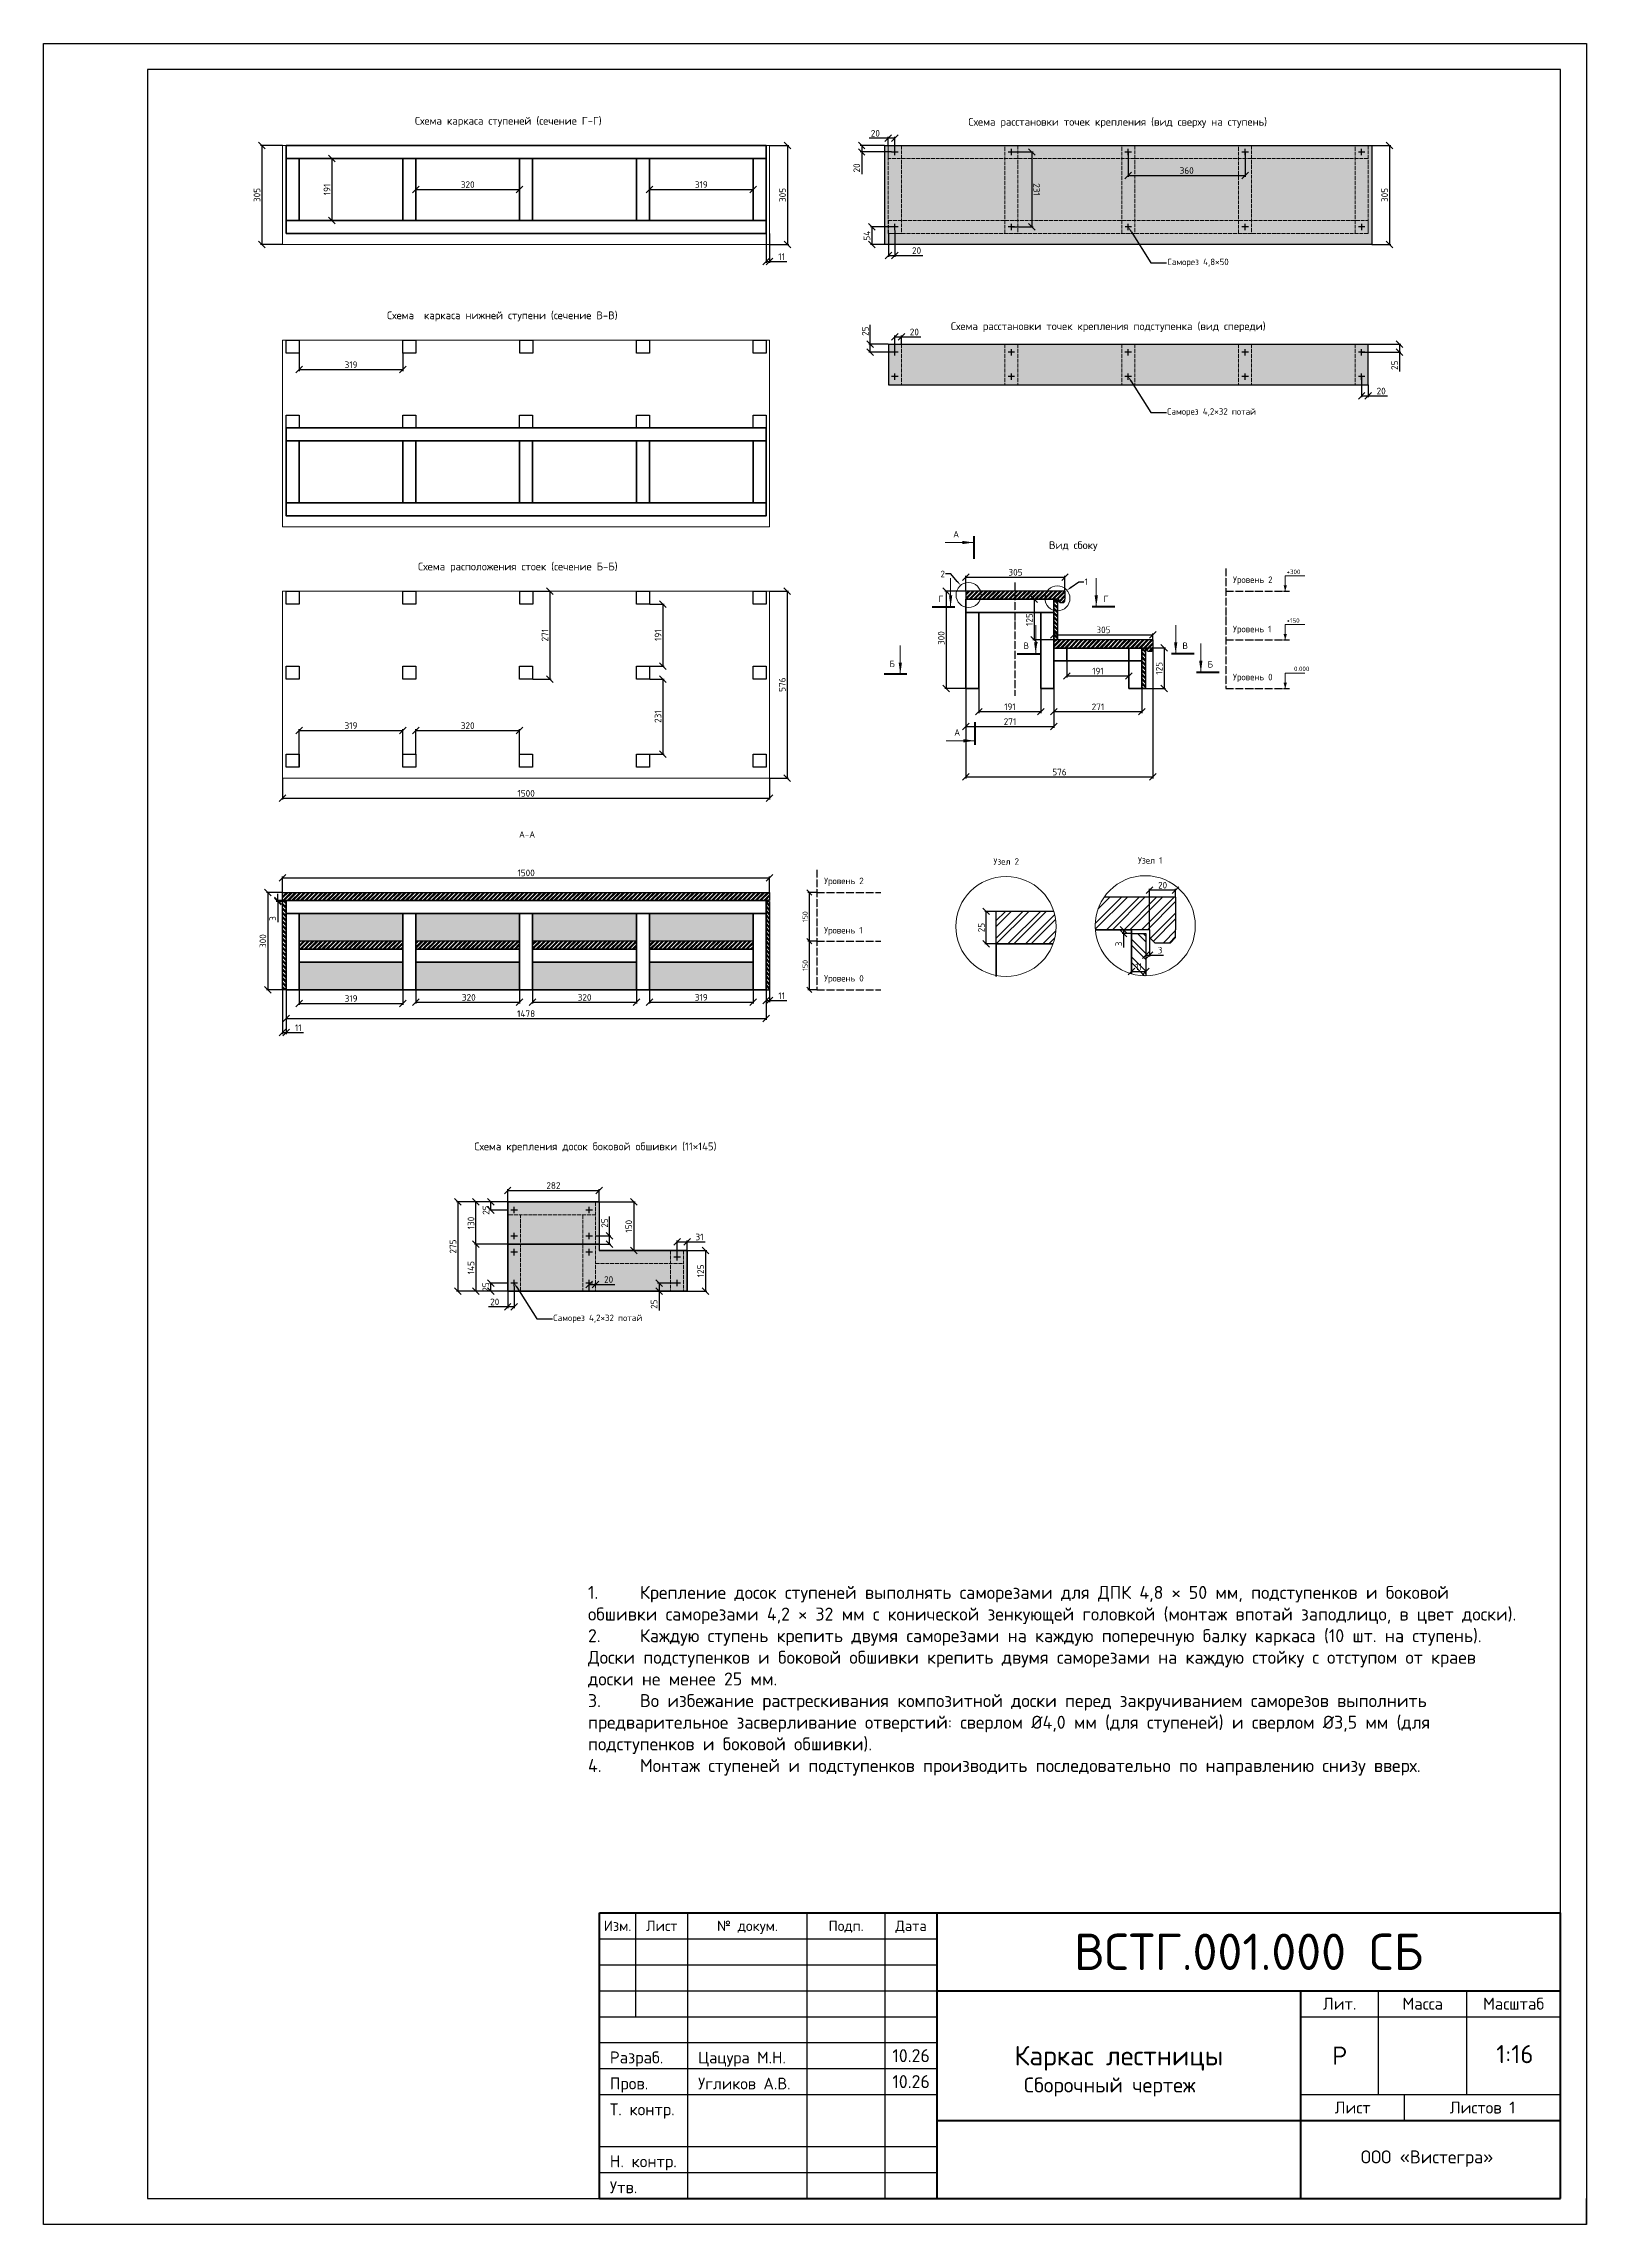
# Model space of a CAD drawing. Header units: millimetres. Extents: x 63961 to 279437, y 165795 to 374915.
# Drawn here: x 104018 to 108770, y 169168 to 175888 of the extents above; entities that cross this region are included whole.
import ezdxf
from ezdxf import colors
from ezdxf.entities.mleader import LeaderData, LeaderLine
from ezdxf.enums import TextEntityAlignment as Align
from ezdxf.math import Vec2, Vec3

# ---------------------------------------------------------------- set-up
doc = ezdxf.new("R2010")
doc.units = ezdxf.units.MM
doc.linetypes.add('ACAD_ISO02W100', pattern=[15, 12, -3])
doc.linetypes.add('ACAD_ISO04W100', pattern=[30, 24, -3, 0, -3])
for name, color, linetype in [('Доска МПК 11х145х3000', 32, 'Continuous'), ('Заливка доски', 32, 'Continuous'), ('Заливка ступени', 52, 'Continuous'), ('Оси', 120, 'ACAD_ISO04W100'), ('Рамка', 7, 'Continuous')]:
    doc.layers.add(name, color=color, linetype=linetype)
for name, color, linetype, lineweight in [('Профиль 40x40', 220, 'Continuous', 35), ('Размеры', 150, 'Continuous', 0), ('Стойки 40x40', 7, 'Continuous', 35), ('Ступень СМ305', 52, 'Continuous', 30), ('Точки крепления', 12, 'Continuous', 25)]:
    doc.layers.add(name, color=color, linetype=linetype, lineweight=lineweight)
doc.styles.get("Standard").update_dxf_attribs({"font": 'isocpeur.ttf'})
doc.dimstyles.new('Копия Аннотативный', dxfattribs={"dimscale": 0, "dimtxt": 20.5, "dimasz": 20.5, "dimexe": 4.25, "dimexo": 0.625, "dimgap": 4.625, "dimtad": 1, "dimtxsty": 'Standard', "dimblk": 'OBLIQUE', "dimcen": 20.5, "dimclrd": 256, "dimclrt": 256, "dimadec": 0, "dimazin": 0, "dimtfac": 1, "dimtmove": 0, "dimatfit": 3, "dimfxl": 1, "dimtfillclr": 4, "dimarcsym": 0})
pattern_1 = [(225, (3381.5615, -11297.189), (6.7351921, -6.7351921), []), (225, (3377.071, -11297.189), (6.7351921, -6.7351921), [])]

msp = doc.modelspace()

# ---------------------------------------------------------------- texts
at = {"layer": 'Оси'}
for s, p in [('Уровень 2', (107681.726, 174225.664)), ('Уровень 1', (107681.726, 174073.591)), ('Уровень 0', (107681.726, 173925.664)), ('Уровень 2', (106422.323, 173297.46)), ('Уровень 1', (106422.323, 173145.387)), ('Уровень 0', (106422.323, 172997.46))]:
    msp.add_text(s, height=20, dxfattribs=at).set_placement(p)
at = {"layer": 'Размеры', "color": 7}
msp.add_text('Вид сбоку', height=24, dxfattribs=at).set_placement((107114.983, 174330.171))
at = {"layer": 'Размеры'}
for s, p in [('+300', (107846.619, 174252.86)), ('+150', (107846.619, 174102.859)), ('0.000', (107869.752, 173953.961))]:
    msp.add_text(s, height=14, dxfattribs=at).set_placement(p)
at = {"layer": 'Размеры', "color": 7, "ltscale": 1.5, "attachment_point": 3}
for s, insert, char_height in [('Схема каркаса ступеней (сечение Г-Г)', (105737.054, 175661.758), 24), ('Схема расстановки точек крепления (вид сверху на ступень)', (107786.648, 175658.563), 24), ('Схема  каркаса нижней ступени (сечение В-В)', (105786.256, 175062.281), 24), ('Схема расстановки точек крепления подступенка (вид спереди)', (107782.327, 175028.99), 24), ('Схема расположения стоек (сечение Б-Б)', (105786.256, 174288.335), 24), ('А-А', (105532.176, 173460.518), 20), ('Схема крепления досок боковой обшивки (11×145)', (106090.877, 172501.393), 24)]:
    msp.add_mtext(s, dxfattribs=dict(at, insert=insert, char_height=char_height))
at = {"layer": 'Размеры', "color": 2, "char_height": 20}
for s, insert, attachment_point in [('А', (106837.901, 174386.051), 3), ('Г', (106774.546, 174186.446), 1), ('Г', (107298.208, 174186.446), 3), ('Б', (106640.116, 173986.241), 3), ('В', (107036.564, 174042.173), 1), ('В', (107542.8, 174042.173), 3), ('Б', (107620.154, 173984.845), 3), ('А', (106841.151, 173775.059), 3)]:
    msp.add_mtext(s, dxfattribs=dict(at, insert=insert, attachment_point=attachment_point))
at = {"layer": 'Размеры', "char_height": 20, "attachment_point": 3}
for s, insert in [('Узел 2', (107022.708, 173377.203)), ('Узел 1', (107464.289, 173380.695))]:
    msp.add_mtext(s, dxfattribs=dict(at, insert=insert))
at = {"layer": 'Рамка'}
for s, height, p in [('Изм.', 32, (105786.25, 170087.573)), ('Лист', 32, (105922.25, 170087.573)), ('№ докум.', 32, (106186.25, 170087.573)), ('Подп.', 32, (106490.25, 170087.573)), ('Дата', 32, (106690.25, 170087.573)), ('ВСТГ.001.000 СБ', 112, (107730.25, 170007.573)), ('Лит.', 36.8, (108010.25, 169847.573)), ('Масса', 36.8, (108266.25, 169847.573)), ('Масштаб', 36.8, (108546.25, 169847.573)), ('10.26', 40, (106690.25, 169687.573)), ('Каркас лестницы', 60, (107330.25, 169687.573)), ('Р', 56, (108010.25, 169687.573)), ('1:16', 56, (108549.996, 169692.26)), ('10.26', 40, (106690.25, 169607.573)), ('Лист', 36.8, (108050.25, 169527.573)), ('Листов 1', 36.8, (108450.25, 169527.573)), ('ООО «Вистегра»', 40, (108279.773, 169375.502))]:
    msp.add_text(s, height=height, dxfattribs=at).set_placement(p, align=Align.MIDDLE_CENTER)
for s, height, p in [('Разраб.', 36.8, (105762.25, 169663.573)), ('Цацура М.Н.', 36, (106034.25, 169663.573)), ('Пров.', 36.8, (105762.25, 169583.573)), ('Угликов А.В.', 36, (106034.25, 169583.573)), ('Т. контр.', 36.8, (105762.25, 169503.573)), ('Н. контр.', 36.8, (105762.25, 169343.573)), ('Утв.', 36.8, (105762.25, 169263.573))]:
    msp.add_text(s, height=height, dxfattribs=at).set_placement(p)
at = {"layer": 'Рамка', "insert": (105694.957, 171134.949), "char_height": 40, "attachment_point": 1}
msp.add_mtext_dynamic_manual_height_columns('1.^IКрепление досок ступеней выполнять саморезами для ДПК 4,8 × 50 мм, подступенков и боковой обшивки саморезами 4,2 × 32 мм с конической зенкующей головкой (монтаж впотай заподлицо, в цвет доски).\\P2.^IКаждую ступень крепить двумя саморезами на каждую поперечную балку каркаса (10 шт. на ступень). Доски подступенков и боковой обшивки крепить двумя саморезами на каждую стойку с отступом от краев доски не менее 25 мм.\\P3.^IВо избежание растрескивания композитной доски перед закручиванием саморезов выполнить предварительное засверливание отверстий: сверлом %%C4,0 мм (для ступеней) и сверлом %%C3,5 мм (для подступенков и боковой обшивки).\\P4.^IМонтаж ступеней и подступенков производить последовательно по направлению снизу вверх.', width=2866.46352, gutter_width=5235.303, heights=[0], dxfattribs=at)
at = {"layer": 'Рамка', "insert": (107038.019, 169620.09), "char_height": 46, "width": 727.90068, "attachment_point": 1}
msp.add_mtext('Сборочный чертеж', dxfattribs=at)

# ---------------------------------------------------------------- blocks, each defined once
blk = doc.blocks.new('Ступень из ДПК CM 305')
at = {"layer": 'Ступень СМ305'}
for p, q in [((103547.4, 186120.8), (103242.4, 186120.8)), ((103242.4, 186120.8), (103242.4, 186095.8)), ((103527.4, 186095.8), (103242.4, 186095.8)), ((103527.4, 186095.8), (103524.4, 186095.8)), ((103527.4, 186095.8), (103527.4, 186089.8)), ((103527.4, 186089.8), (103531.4, 186085.8)), ((103531.4, 186085.8), (103543.4, 186085.8)), ((103543.4, 186085.8), (103547.4, 186089.8)), ((103547.4, 186120.8), (103547.4, 186095.8)), ((103547.4, 186089.8), (103547.4, 186095.8))]:
    blk.add_line(p, q, dxfattribs=at)
blk = doc.blocks.new('_Oblique')
at = {"color": 0, "linetype": 'ByBlock', "lineweight": -2}
blk.add_line((-0.5, -0.5), (0.5, 0.5), dxfattribs=at)
blk = doc.blocks.new('*D19')
at = {"layer": 'Defpoints', "color": 0, "transparency": 16777216}
for p in [(106859.3, 174200.2), (106798.1, 173900.2), (106859.3, 173900.2)]:
    blk.add_point(p, dxfattribs=at)
at = {"layer": 'Размеры', "color": 0, "lineweight": -2, "transparency": 16777216}
for p, q in [((106858.7, 174200.2), (106793.9, 174200.2)), ((106858.7, 173900.2), (106793.9, 173900.2))]:
    blk.add_line(p, q, dxfattribs=at)
at = {"layer": 'Размеры', "lineweight": -2, "transparency": 16777216}
blk.add_line((106798.1, 174200.2), (106798.1, 173900.2), dxfattribs=at)
at = {"layer": 'Размеры', "lineweight": -2, "transparency": 16777216, "xscale": 20.5, "yscale": 20.5, "zscale": 20.5}
for p, rotation in [((106798.1, 174200.2), 90), ((106798.1, 173900.2), 270)]:
    blk.add_blockref('_Oblique', p, dxfattribs=dict(at, rotation=rotation))
at = {"layer": 'Размеры', "transparency": 16777216, "insert": (106783, 174055.7), "char_height": 20.5, "attachment_point": 5, "rotation": 90}
blk.add_mtext('300', dxfattribs=at)
blk = doc.blocks.new('*D20')
at = {"layer": 'Defpoints', "color": 0, "transparency": 16777216}
for p in [(106859.3, 174200.2), (107164.3, 174243.5), (107164.3, 174200.2)]:
    blk.add_point(p, dxfattribs=at)
at = {"layer": 'Размеры', "color": 0, "lineweight": -2, "transparency": 16777216}
for p, q in [((106859.3, 174200.8), (106859.3, 174247.8)), ((107164.3, 174200.8), (107164.3, 174247.8))]:
    blk.add_line(p, q, dxfattribs=at)
at = {"layer": 'Размеры', "lineweight": -2, "transparency": 16777216}
blk.add_line((106859.3, 174243.5), (107164.3, 174243.5), dxfattribs=at)
at = {"layer": 'Размеры', "lineweight": -2, "transparency": 16777216, "xscale": 20.5, "yscale": 20.5, "zscale": 20.5, "rotation": 180}
blk.add_blockref('_Oblique', (106859.3, 174243.5), dxfattribs=at)
at = {"layer": 'Размеры', "lineweight": -2, "transparency": 16777216, "xscale": 20.5, "yscale": 20.5, "zscale": 20.5}
blk.add_blockref('_Oblique', (107164.3, 174243.5), dxfattribs=at)
at = {"layer": 'Размеры', "transparency": 16777216, "insert": (107011.8, 174258.6), "char_height": 20.5, "attachment_point": 5}
blk.add_mtext('305', dxfattribs=at)
blk = doc.blocks.new('*D21')
at = {"layer": 'Defpoints', "color": 0, "transparency": 16777216}
for p in [(107130.3, 174050.2), (107435.3, 174066), (107435.3, 174050.2)]:
    blk.add_point(p, dxfattribs=at)
at = {"layer": 'Размеры', "color": 0, "lineweight": -2, "transparency": 16777216}
for p, q in [((107130.3, 174050.8), (107130.3, 174070.3)), ((107435.3, 174050.8), (107435.3, 174070.3))]:
    blk.add_line(p, q, dxfattribs=at)
at = {"layer": 'Размеры', "lineweight": -2, "transparency": 16777216}
blk.add_line((107130.3, 174066), (107435.3, 174066), dxfattribs=at)
at = {"layer": 'Размеры', "lineweight": -2, "transparency": 16777216, "xscale": 20.5, "yscale": 20.5, "zscale": 20.5, "rotation": 180}
blk.add_blockref('_Oblique', (107130.3, 174066), dxfattribs=at)
at = {"layer": 'Размеры', "lineweight": -2, "transparency": 16777216, "xscale": 20.5, "yscale": 20.5, "zscale": 20.5}
blk.add_blockref('_Oblique', (107435.3, 174066), dxfattribs=at)
at = {"layer": 'Размеры', "transparency": 16777216, "insert": (107282.8, 174081.1), "char_height": 20.5, "attachment_point": 5}
blk.add_mtext('305', dxfattribs=at)
blk = doc.blocks.new('*D22')
at = {"layer": 'Defpoints', "color": 0, "transparency": 16777216}
for p in [(107401.3, 174025.2), (107401.3, 173900.2), (107469.5, 173900.2)]:
    blk.add_point(p, dxfattribs=at)
at = {"layer": 'Размеры', "color": 0, "lineweight": -2, "transparency": 16777216}
for p, q in [((107401.9, 174025.2), (107473.8, 174025.2)), ((107401.9, 173900.2), (107473.8, 173900.2))]:
    blk.add_line(p, q, dxfattribs=at)
at = {"layer": 'Размеры', "lineweight": -2, "transparency": 16777216}
blk.add_line((107469.5, 174025.2), (107469.5, 173900.2), dxfattribs=at)
at = {"layer": 'Размеры', "lineweight": -2, "transparency": 16777216, "xscale": 20.5, "yscale": 20.5, "zscale": 20.5}
for p, rotation in [((107469.5, 174025.2), 90), ((107469.5, 173900.2), 270)]:
    blk.add_blockref('_Oblique', p, dxfattribs=dict(at, rotation=rotation))
at = {"layer": 'Размеры', "transparency": 16777216, "insert": (107454.4, 173962.7), "char_height": 20.5, "attachment_point": 5, "rotation": 90}
blk.add_mtext('125', dxfattribs=at)
blk = doc.blocks.new('*D23')
at = {"layer": 'Defpoints', "color": 0, "transparency": 16777216}
for p in [(107130.3, 174175.2), (107069.7, 174050.2), (107130.3, 174050.2)]:
    blk.add_point(p, dxfattribs=at)
at = {"layer": 'Размеры', "color": 0, "lineweight": -2, "transparency": 16777216}
for p, q in [((107129.7, 174175.2), (107065.5, 174175.2)), ((107129.7, 174050.2), (107065.5, 174050.2))]:
    blk.add_line(p, q, dxfattribs=at)
at = {"layer": 'Размеры', "lineweight": -2, "transparency": 16777216}
blk.add_line((107069.7, 174175.2), (107069.7, 174050.2), dxfattribs=at)
at = {"layer": 'Размеры', "lineweight": -2, "transparency": 16777216, "xscale": 20.5, "yscale": 20.5, "zscale": 20.5}
for p, rotation in [((107069.7, 174175.2), 90), ((107069.7, 174050.2), 270)]:
    blk.add_blockref('_Oblique', p, dxfattribs=dict(at, rotation=rotation))
at = {"layer": 'Размеры', "transparency": 16777216, "insert": (107054.7, 174112.7), "char_height": 20.5, "attachment_point": 5, "rotation": 90}
blk.add_mtext('125', dxfattribs=at)
blk = doc.blocks.new('*D24')
at = {"layer": 'Defpoints', "color": 0, "transparency": 16777216}
for p in [(107345, 173145.2), (107368.9, 173157.2), (107368.9, 173145.2)]:
    blk.add_point(p, dxfattribs=at)
at = {"layer": 'Размеры', "color": 0, "lineweight": -2, "transparency": 16777216}
for p, q in [((107368.3, 173157.2), (107340.7, 173157.2)), ((107368.3, 173145.2), (107340.7, 173145.2))]:
    blk.add_line(p, q, dxfattribs=at)
at = {"layer": 'Размеры', "lineweight": -2, "transparency": 16777216}
for p, q in [((107345, 173157.2), (107345, 173145.2)), ((107345, 173145.2), (107345, 173102))]:
    blk.add_line(p, q, dxfattribs=at)
at = {"layer": 'Размеры', "lineweight": -2, "transparency": 16777216, "xscale": 20.5, "yscale": 20.5, "zscale": 20.5}
for p, rotation in [((107345, 173157.2), 90), ((107345, 173145.2), 270)]:
    blk.add_blockref('_Oblique', p, dxfattribs=dict(at, rotation=rotation))
at = {"layer": 'Размеры', "transparency": 16777216, "insert": (107329.9, 173113.3), "char_height": 20.5, "attachment_point": 5, "rotation": 90}
blk.add_mtext('3', dxfattribs=at)
blk = doc.blocks.new('*D38')
at = {"layer": 'Defpoints', "color": 0, "transparency": 16777216}
for p in [(107412.9, 173145.2), (107424.9, 173145.2), (107424.9, 173078.9)]:
    blk.add_point(p, dxfattribs=at)
at = {"layer": 'Размеры', "color": 0, "lineweight": -2, "transparency": 16777216}
for p, q in [((107412.9, 173144.5), (107412.9, 173074.6)), ((107424.9, 173144.5), (107424.9, 173074.6))]:
    blk.add_line(p, q, dxfattribs=at)
at = {"layer": 'Размеры', "lineweight": -2, "transparency": 16777216}
for p, q in [((107412.9, 173078.9), (107424.9, 173078.9)), ((107424.9, 173078.9), (107468.1, 173078.9))]:
    blk.add_line(p, q, dxfattribs=at)
at = {"layer": 'Размеры', "lineweight": -2, "transparency": 16777216, "xscale": 20.5, "yscale": 20.5, "zscale": 20.5, "rotation": 180}
blk.add_blockref('_Oblique', (107412.9, 173078.9), dxfattribs=at)
at = {"layer": 'Размеры', "lineweight": -2, "transparency": 16777216, "xscale": 20.5, "yscale": 20.5, "zscale": 20.5}
blk.add_blockref('_Oblique', (107424.9, 173078.9), dxfattribs=at)
at = {"layer": 'Размеры', "transparency": 16777216, "insert": (107456.8, 173094), "char_height": 20.5, "attachment_point": 5}
blk.add_mtext('3', dxfattribs=at)
blk = doc.blocks.new('*D39')
at = {"layer": 'Defpoints', "color": 0, "transparency": 16777216}
for p in [(106921.9, 173213.7), (106951, 173213.7), (106951, 173113.7)]:
    blk.add_point(p, dxfattribs=at)
at = {"layer": 'Размеры', "color": 0, "lineweight": -2, "transparency": 16777216}
for p, q in [((106950.4, 173213.7), (106917.6, 173213.7)), ((106950.4, 173113.7), (106917.6, 173113.7))]:
    blk.add_line(p, q, dxfattribs=at)
at = {"layer": 'Размеры', "lineweight": -2, "transparency": 16777216}
blk.add_line((106921.9, 173113.7), (106921.9, 173213.7), dxfattribs=at)
at = {"layer": 'Размеры', "lineweight": -2, "transparency": 16777216, "xscale": 20.5, "yscale": 20.5, "zscale": 20.5}
for p, rotation in [((106921.9, 173213.7), 90), ((106921.9, 173113.7), 270)]:
    blk.add_blockref('_Oblique', p, dxfattribs=dict(at, rotation=rotation))
at = {"layer": 'Размеры', "transparency": 16777216, "insert": (106906.8, 173163.7), "char_height": 20.5, "attachment_point": 5, "rotation": 90}
blk.add_mtext('25', dxfattribs=at)
blk = doc.blocks.new('*D40')
at = {"layer": 'Defpoints', "color": 0, "transparency": 16777216}
for p in [(107424.9, 173279.2), (107504.9, 173257.2), (107424.9, 173157.2)]:
    blk.add_point(p, dxfattribs=at)
at = {"layer": 'Размеры', "color": 0, "lineweight": -2, "transparency": 16777216}
for p, q in [((107424.9, 173157.8), (107424.9, 173283.4)), ((107504.9, 173257.8), (107504.9, 173283.4))]:
    blk.add_line(p, q, dxfattribs=at)
at = {"layer": 'Размеры', "lineweight": -2, "transparency": 16777216}
blk.add_line((107504.9, 173279.2), (107424.9, 173279.2), dxfattribs=at)
at = {"layer": 'Размеры', "lineweight": -2, "transparency": 16777216, "xscale": 20.5, "yscale": 20.5, "zscale": 20.5, "rotation": 180}
blk.add_blockref('_Oblique', (107424.9, 173279.2), dxfattribs=at)
at = {"layer": 'Размеры', "lineweight": -2, "transparency": 16777216, "xscale": 20.5, "yscale": 20.5, "zscale": 20.5}
blk.add_blockref('_Oblique', (107504.9, 173279.2), dxfattribs=at)
at = {"layer": 'Размеры', "transparency": 16777216, "insert": (107464.9, 173294.3), "char_height": 20.5, "attachment_point": 5}
blk.add_mtext('20', dxfattribs=at)
blk = doc.blocks.new('*D41')
at = {"layer": 'Defpoints', "color": 0, "transparency": 16777216}
for p in [(107368.9, 173020.8), (107412.9, 173028.4), (107412.9, 173020.5)]:
    blk.add_point(p, dxfattribs=at)
at = {"layer": 'Размеры', "color": 0, "lineweight": -2, "transparency": 16777216}
for p, q in [((107368.9, 173021.4), (107368.9, 173032.6)), ((107412.9, 173021.1), (107412.9, 173032.6))]:
    blk.add_line(p, q, dxfattribs=at)
at = {"layer": 'Размеры', "lineweight": -2, "transparency": 16777216}
blk.add_line((107368.9, 173028.4), (107412.9, 173028.4), dxfattribs=at)
at = {"layer": 'Размеры', "lineweight": -2, "transparency": 16777216, "xscale": 20.5, "yscale": 20.5, "zscale": 20.5, "rotation": 180}
blk.add_blockref('_Oblique', (107368.9, 173028.4), dxfattribs=at)
at = {"layer": 'Размеры', "lineweight": -2, "transparency": 16777216, "xscale": 20.5, "yscale": 20.5, "zscale": 20.5}
blk.add_blockref('_Oblique', (107412.9, 173028.4), dxfattribs=at)
at = {"layer": 'Размеры', "transparency": 16777216, "insert": (107390.9, 173043.3), "char_height": 20.5, "attachment_point": 5}
blk.add_mtext('11', dxfattribs=at)
blk = doc.blocks.new('*D42')
at = {"layer": 'Defpoints', "color": 0, "transparency": 16777216}
for p in [(106899.3, 173900.2), (107090.3, 173900.2), (107090.3, 173829)]:
    blk.add_point(p, dxfattribs=at)
at = {"layer": 'Размеры', "color": 0, "lineweight": -2, "transparency": 16777216}
for p, q in [((106899.3, 173899.5), (106899.3, 173824.7)), ((107090.3, 173899.5), (107090.3, 173824.7))]:
    blk.add_line(p, q, dxfattribs=at)
at = {"layer": 'Размеры', "lineweight": -2, "transparency": 16777216}
blk.add_line((106899.3, 173829), (107090.3, 173829), dxfattribs=at)
at = {"layer": 'Размеры', "lineweight": -2, "transparency": 16777216, "xscale": 20.5, "yscale": 20.5, "zscale": 20.5, "rotation": 180}
blk.add_blockref('_Oblique', (106899.3, 173829), dxfattribs=at)
at = {"layer": 'Размеры', "lineweight": -2, "transparency": 16777216, "xscale": 20.5, "yscale": 20.5, "zscale": 20.5}
blk.add_blockref('_Oblique', (107090.3, 173829), dxfattribs=at)
at = {"layer": 'Размеры', "transparency": 16777216, "insert": (106994.8, 173844.1), "char_height": 20.5, "attachment_point": 5}
blk.add_mtext('191', dxfattribs=at)
blk = doc.blocks.new('*D43')
at = {"layer": 'Defpoints', "color": 0, "transparency": 16777216}
for p in [(106254.5, 173317.1), (104754.5, 173272), (106254.5, 173272)]:
    blk.add_point(p, dxfattribs=at)
at = {"layer": 'Размеры', "color": 0, "lineweight": -2, "transparency": 16777216}
for p, q in [((104754.5, 173272.6), (104754.5, 173321.4)), ((106254.5, 173272.6), (106254.5, 173321.4))]:
    blk.add_line(p, q, dxfattribs=at)
at = {"layer": 'Размеры', "lineweight": -2, "transparency": 16777216}
blk.add_line((104754.5, 173317.1), (106254.5, 173317.1), dxfattribs=at)
at = {"layer": 'Размеры', "lineweight": -2, "transparency": 16777216, "xscale": 20.5, "yscale": 20.5, "zscale": 20.5, "rotation": 180}
blk.add_blockref('_Oblique', (104754.5, 173317.1), dxfattribs=at)
at = {"layer": 'Размеры', "lineweight": -2, "transparency": 16777216, "xscale": 20.5, "yscale": 20.5, "zscale": 20.5}
blk.add_blockref('_Oblique', (106254.5, 173317.1), dxfattribs=at)
at = {"layer": 'Размеры', "transparency": 16777216, "insert": (105504.5, 173332.2), "char_height": 20.5, "attachment_point": 5}
blk.add_mtext('1500', dxfattribs=at)
blk = doc.blocks.new('*D44')
at = {"layer": 'Defpoints', "color": 0, "transparency": 16777216}
for p in [(104754.5, 173272), (104708.6, 172972), (104754.5, 172972)]:
    blk.add_point(p, dxfattribs=at)
at = {"layer": 'Размеры', "color": 0, "lineweight": -2, "transparency": 16777216}
for p, q in [((104753.8, 173272), (104704.3, 173272)), ((104753.8, 172972), (104704.3, 172972))]:
    blk.add_line(p, q, dxfattribs=at)
at = {"layer": 'Размеры', "lineweight": -2, "transparency": 16777216}
blk.add_line((104708.6, 173272), (104708.6, 172972), dxfattribs=at)
at = {"layer": 'Размеры', "lineweight": -2, "transparency": 16777216, "xscale": 20.5, "yscale": 20.5, "zscale": 20.5}
for p, rotation in [((104708.6, 173272), 90), ((104708.6, 172972), 270)]:
    blk.add_blockref('_Oblique', p, dxfattribs=dict(at, rotation=rotation))
at = {"layer": 'Размеры', "transparency": 16777216, "insert": (104693.5, 173122), "char_height": 20.5, "attachment_point": 5, "rotation": 90}
blk.add_mtext('300', dxfattribs=at)
blk = doc.blocks.new('*D45')
at = {"layer": 'Defpoints', "color": 0, "transparency": 16777216}
for p in [(104754.5, 172972), (104765.5, 172972), (104765.5, 172840)]:
    blk.add_point(p, dxfattribs=at)
at = {"layer": 'Размеры', "color": 0, "lineweight": -2, "transparency": 16777216}
for p, q in [((104754.5, 172971.3), (104754.5, 172835.7)), ((104765.5, 172971.3), (104765.5, 172835.7))]:
    blk.add_line(p, q, dxfattribs=at)
at = {"layer": 'Размеры', "lineweight": -2, "transparency": 16777216}
for p, q in [((104754.5, 172840), (104765.5, 172840)), ((104765.5, 172840), (104818.7, 172840))]:
    blk.add_line(p, q, dxfattribs=at)
at = {"layer": 'Размеры', "lineweight": -2, "transparency": 16777216, "xscale": 20.5, "yscale": 20.5, "zscale": 20.5, "rotation": 180}
blk.add_blockref('_Oblique', (104754.5, 172840), dxfattribs=at)
at = {"layer": 'Размеры', "lineweight": -2, "transparency": 16777216, "xscale": 20.5, "yscale": 20.5, "zscale": 20.5}
blk.add_blockref('_Oblique', (104765.5, 172840), dxfattribs=at)
at = {"layer": 'Размеры', "transparency": 16777216, "insert": (104802.3, 172854.9), "char_height": 20.5, "attachment_point": 5}
blk.add_mtext('11', dxfattribs=at)
blk = doc.blocks.new('*D46')
at = {"layer": 'Defpoints', "color": 0, "transparency": 16777216}
for p in [(104739.2, 173244), (104754.5, 173247), (104754.5, 173244)]:
    blk.add_point(p, dxfattribs=at)
at = {"layer": 'Размеры', "color": 0, "lineweight": -2, "transparency": 16777216}
for p, q in [((104753.8, 173247), (104734.9, 173247)), ((104753.8, 173244), (104734.9, 173244))]:
    blk.add_line(p, q, dxfattribs=at)
at = {"layer": 'Размеры', "lineweight": -2, "transparency": 16777216}
for p, q in [((104739.2, 173247), (104739.2, 173267.5)), ((104739.2, 173247), (104739.2, 173244)), ((104739.2, 173244), (104739.2, 173180.3))]:
    blk.add_line(p, q, dxfattribs=at)
at = {"layer": 'Размеры', "lineweight": -2, "transparency": 16777216, "xscale": 20.5, "yscale": 20.5, "zscale": 20.5}
for p, rotation in [((104739.2, 173247), 270), ((104739.2, 173244), 90)]:
    blk.add_blockref('_Oblique', p, dxfattribs=dict(at, rotation=rotation))
at = {"layer": 'Размеры', "transparency": 16777216, "insert": (104724.1, 173191.6), "char_height": 20.5, "attachment_point": 5, "rotation": 90}
blk.add_mtext('3', dxfattribs=at)
blk = doc.blocks.new('*D47')
at = {"layer": 'Defpoints', "color": 0, "transparency": 16777216}
for p in [(106243.5, 172972), (106254.5, 172972), (106254.5, 172938.6)]:
    blk.add_point(p, dxfattribs=at)
at = {"layer": 'Размеры', "color": 0, "lineweight": -2, "transparency": 16777216}
for p, q in [((106243.5, 172971.3), (106243.5, 172934.3)), ((106254.5, 172971.3), (106254.5, 172934.3))]:
    blk.add_line(p, q, dxfattribs=at)
at = {"layer": 'Размеры', "lineweight": -2, "transparency": 16777216}
for p, q in [((106243.5, 172938.6), (106254.5, 172938.6)), ((106254.5, 172938.6), (106307.7, 172938.6))]:
    blk.add_line(p, q, dxfattribs=at)
at = {"layer": 'Размеры', "lineweight": -2, "transparency": 16777216, "xscale": 20.5, "yscale": 20.5, "zscale": 20.5, "rotation": 180}
blk.add_blockref('_Oblique', (106243.5, 172938.6), dxfattribs=at)
at = {"layer": 'Размеры', "lineweight": -2, "transparency": 16777216, "xscale": 20.5, "yscale": 20.5, "zscale": 20.5}
blk.add_blockref('_Oblique', (106254.5, 172938.6), dxfattribs=at)
at = {"layer": 'Размеры', "transparency": 16777216, "insert": (106291.3, 172953.5), "char_height": 20.5, "attachment_point": 5}
blk.add_mtext('11', dxfattribs=at)
blk = doc.blocks.new('*D48')
at = {"layer": 'Defpoints', "color": 0, "transparency": 16777216}
for p in [(104805.5, 172972), (105124.5, 172972), (105124.5, 172929.8)]:
    blk.add_point(p, dxfattribs=at)
at = {"layer": 'Размеры', "color": 0, "lineweight": -2, "transparency": 16777216}
for p, q in [((104805.5, 172971.3), (104805.5, 172925.5)), ((105124.5, 172971.3), (105124.5, 172925.5))]:
    blk.add_line(p, q, dxfattribs=at)
at = {"layer": 'Размеры', "lineweight": -2, "transparency": 16777216}
blk.add_line((104805.5, 172929.8), (105124.5, 172929.8), dxfattribs=at)
at = {"layer": 'Размеры', "lineweight": -2, "transparency": 16777216, "xscale": 20.5, "yscale": 20.5, "zscale": 20.5, "rotation": 180}
blk.add_blockref('_Oblique', (104805.5, 172929.8), dxfattribs=at)
at = {"layer": 'Размеры', "lineweight": -2, "transparency": 16777216, "xscale": 20.5, "yscale": 20.5, "zscale": 20.5}
blk.add_blockref('_Oblique', (105124.5, 172929.8), dxfattribs=at)
at = {"layer": 'Размеры', "transparency": 16777216, "insert": (104965.4, 172944.9), "char_height": 20.5, "attachment_point": 5}
blk.add_mtext('319', dxfattribs=at)
blk = doc.blocks.new('*D49')
at = {"layer": 'Defpoints', "color": 0, "transparency": 16777216}
for p in [(105164.5, 172972), (105484.5, 172972), (105484.5, 172933.5)]:
    blk.add_point(p, dxfattribs=at)
at = {"layer": 'Размеры', "color": 0, "lineweight": -2, "transparency": 16777216}
for p, q in [((105164.5, 172971.3), (105164.5, 172929.3)), ((105484.5, 172971.3), (105484.5, 172929.3))]:
    blk.add_line(p, q, dxfattribs=at)
at = {"layer": 'Размеры', "lineweight": -2, "transparency": 16777216}
blk.add_line((105164.5, 172933.5), (105484.5, 172933.5), dxfattribs=at)
at = {"layer": 'Размеры', "lineweight": -2, "transparency": 16777216, "xscale": 20.5, "yscale": 20.5, "zscale": 20.5, "rotation": 180}
blk.add_blockref('_Oblique', (105164.5, 172933.5), dxfattribs=at)
at = {"layer": 'Размеры', "lineweight": -2, "transparency": 16777216, "xscale": 20.5, "yscale": 20.5, "zscale": 20.5}
blk.add_blockref('_Oblique', (105484.5, 172933.5), dxfattribs=at)
at = {"layer": 'Размеры', "transparency": 16777216, "insert": (105327.9, 172948.6), "char_height": 20.5, "attachment_point": 5}
blk.add_mtext('320', dxfattribs=at)
blk = doc.blocks.new('*D25')
at = {"layer": 'Defpoints', "color": 0, "transparency": 16777216}
for p in [(105524.5, 172972), (105844.5, 172972), (105844.5, 172933.5)]:
    blk.add_point(p, dxfattribs=at)
at = {"layer": 'Размеры', "color": 0, "lineweight": -2, "transparency": 16777216}
for p, q in [((105524.5, 172971.3), (105524.5, 172929.3)), ((105844.5, 172971.3), (105844.5, 172929.3))]:
    blk.add_line(p, q, dxfattribs=at)
at = {"layer": 'Размеры', "lineweight": -2, "transparency": 16777216}
blk.add_line((105524.5, 172933.5), (105844.5, 172933.5), dxfattribs=at)
at = {"layer": 'Размеры', "lineweight": -2, "transparency": 16777216, "xscale": 20.5, "yscale": 20.5, "zscale": 20.5, "rotation": 180}
blk.add_blockref('_Oblique', (105524.5, 172933.5), dxfattribs=at)
at = {"layer": 'Размеры', "lineweight": -2, "transparency": 16777216, "xscale": 20.5, "yscale": 20.5, "zscale": 20.5}
blk.add_blockref('_Oblique', (105844.5, 172933.5), dxfattribs=at)
at = {"layer": 'Размеры', "transparency": 16777216, "insert": (105684.5, 172948.6), "char_height": 20.5, "attachment_point": 5}
blk.add_mtext('320', dxfattribs=at)
blk = doc.blocks.new('*D26')
at = {"layer": 'Defpoints', "color": 0, "transparency": 16777216}
for p in [(105884.5, 172972), (106203.5, 172972), (106203.5, 172933.5)]:
    blk.add_point(p, dxfattribs=at)
at = {"layer": 'Размеры', "color": 0, "lineweight": -2, "transparency": 16777216}
for p, q in [((105884.5, 172971.3), (105884.5, 172929.3)), ((106203.5, 172971.3), (106203.5, 172929.3))]:
    blk.add_line(p, q, dxfattribs=at)
at = {"layer": 'Размеры', "lineweight": -2, "transparency": 16777216}
blk.add_line((105884.5, 172933.5), (106203.5, 172933.5), dxfattribs=at)
at = {"layer": 'Размеры', "lineweight": -2, "transparency": 16777216, "xscale": 20.5, "yscale": 20.5, "zscale": 20.5, "rotation": 180}
blk.add_blockref('_Oblique', (105884.5, 172933.5), dxfattribs=at)
at = {"layer": 'Размеры', "lineweight": -2, "transparency": 16777216, "xscale": 20.5, "yscale": 20.5, "zscale": 20.5}
blk.add_blockref('_Oblique', (106203.5, 172933.5), dxfattribs=at)
at = {"layer": 'Размеры', "transparency": 16777216, "insert": (106044, 172948.6), "char_height": 20.5, "attachment_point": 5}
blk.add_mtext('319', dxfattribs=at)
blk = doc.blocks.new('*D27')
at = {"layer": 'Defpoints', "color": 0, "transparency": 16777216}
for p in [(107435.3, 174050.2), (106859.3, 173900.2), (107435.3, 173627.7)]:
    blk.add_point(p, dxfattribs=at)
at = {"layer": 'Размеры', "color": 0, "lineweight": -2, "transparency": 16777216}
for p, q in [((107435.3, 174049.5), (107435.3, 173623.4)), ((106859.3, 173899.5), (106859.3, 173623.4))]:
    blk.add_line(p, q, dxfattribs=at)
at = {"layer": 'Размеры', "lineweight": -2, "transparency": 16777216}
blk.add_line((106859.3, 173627.7), (107435.3, 173627.7), dxfattribs=at)
at = {"layer": 'Размеры', "lineweight": -2, "transparency": 16777216, "xscale": 20.5, "yscale": 20.5, "zscale": 20.5, "rotation": 180}
blk.add_blockref('_Oblique', (106859.3, 173627.7), dxfattribs=at)
at = {"layer": 'Размеры', "lineweight": -2, "transparency": 16777216, "xscale": 20.5, "yscale": 20.5, "zscale": 20.5}
blk.add_blockref('_Oblique', (107435.3, 173627.7), dxfattribs=at)
at = {"layer": 'Размеры', "transparency": 16777216, "insert": (107147.3, 173642.8), "char_height": 20.5, "attachment_point": 5}
blk.add_mtext('576', dxfattribs=at)
blk = doc.blocks.new('*D28')
at = {"layer": 'Defpoints', "color": 0, "transparency": 16777216}
for p in [(107130.3, 173900.2), (107401.3, 173900.2), (107401.3, 173829)]:
    blk.add_point(p, dxfattribs=at)
at = {"layer": 'Размеры', "color": 0, "lineweight": -2, "transparency": 16777216}
for p, q in [((107130.3, 173899.5), (107130.3, 173824.7)), ((107401.3, 173899.5), (107401.3, 173824.7))]:
    blk.add_line(p, q, dxfattribs=at)
at = {"layer": 'Размеры', "lineweight": -2, "transparency": 16777216}
blk.add_line((107130.3, 173829), (107401.3, 173829), dxfattribs=at)
at = {"layer": 'Размеры', "lineweight": -2, "transparency": 16777216, "xscale": 20.5, "yscale": 20.5, "zscale": 20.5, "rotation": 180}
blk.add_blockref('_Oblique', (107130.3, 173829), dxfattribs=at)
at = {"layer": 'Размеры', "lineweight": -2, "transparency": 16777216, "xscale": 20.5, "yscale": 20.5, "zscale": 20.5}
blk.add_blockref('_Oblique', (107401.3, 173829), dxfattribs=at)
at = {"layer": 'Размеры', "transparency": 16777216, "insert": (107265.8, 173843.9), "char_height": 20.5, "attachment_point": 5}
blk.add_mtext('271', dxfattribs=at)
blk = doc.blocks.new('*D29')
at = {"layer": 'Defpoints', "color": 0, "transparency": 16777216}
for p in [(105884.7, 174160.2), (105884.5, 173969.2), (105925.9, 173969.2)]:
    blk.add_point(p, dxfattribs=at)
at = {"layer": 'Размеры', "color": 0, "lineweight": -2, "transparency": 16777216}
for p, q in [((105885.3, 174160.2), (105930.1, 174160.2)), ((105885.1, 173969.2), (105930.1, 173969.2))]:
    blk.add_line(p, q, dxfattribs=at)
at = {"layer": 'Размеры', "lineweight": -2, "transparency": 16777216}
blk.add_line((105925.9, 174160.2), (105925.9, 173969.2), dxfattribs=at)
at = {"layer": 'Размеры', "lineweight": -2, "transparency": 16777216, "xscale": 20.5, "yscale": 20.5, "zscale": 20.5}
for p, rotation in [((105925.9, 174160.2), 90), ((105925.9, 173969.2), 270)]:
    blk.add_blockref('_Oblique', p, dxfattribs=dict(at, rotation=rotation))
at = {"layer": 'Размеры', "transparency": 16777216, "insert": (105910.8, 174064.7), "char_height": 20.5, "attachment_point": 5, "rotation": 90}
blk.add_mtext('191', dxfattribs=at)
blk = doc.blocks.new('*D30')
at = {"layer": 'Defpoints', "color": 0, "transparency": 16777216}
for p in [(105524.7, 174200.2), (105524.5, 173929.2), (105577.2, 173929.2)]:
    blk.add_point(p, dxfattribs=at)
at = {"layer": 'Размеры', "color": 0, "lineweight": -2, "transparency": 16777216}
for p, q in [((105525.3, 174200.2), (105581.5, 174200.2)), ((105525.1, 173929.2), (105581.5, 173929.2))]:
    blk.add_line(p, q, dxfattribs=at)
at = {"layer": 'Размеры', "lineweight": -2, "transparency": 16777216}
blk.add_line((105577.2, 174200.2), (105577.2, 173929.2), dxfattribs=at)
at = {"layer": 'Размеры', "lineweight": -2, "transparency": 16777216, "xscale": 20.5, "yscale": 20.5, "zscale": 20.5}
for p, rotation in [((105577.2, 174200.2), 90), ((105577.2, 173929.2), 270)]:
    blk.add_blockref('_Oblique', p, dxfattribs=dict(at, rotation=rotation))
at = {"layer": 'Размеры', "transparency": 16777216, "insert": (105562.3, 174064.7), "char_height": 20.5, "attachment_point": 5, "rotation": 90}
blk.add_mtext('271', dxfattribs=at)
blk = doc.blocks.new('*D31')
at = {"layer": 'Defpoints', "color": 0, "transparency": 16777216}
for p in [(105884.5, 173929.2), (105884.5, 173698.2), (105925.7, 173698.2)]:
    blk.add_point(p, dxfattribs=at)
at = {"layer": 'Размеры', "color": 0, "lineweight": -2, "transparency": 16777216}
for p, q in [((105885.1, 173929.2), (105929.9, 173929.2)), ((105885.1, 173698.2), (105929.9, 173698.2))]:
    blk.add_line(p, q, dxfattribs=at)
at = {"layer": 'Размеры', "lineweight": -2, "transparency": 16777216}
blk.add_line((105925.7, 173929.2), (105925.7, 173698.2), dxfattribs=at)
at = {"layer": 'Размеры', "lineweight": -2, "transparency": 16777216, "xscale": 20.5, "yscale": 20.5, "zscale": 20.5}
for p, rotation in [((105925.7, 173929.2), 90), ((105925.7, 173698.2), 270)]:
    blk.add_blockref('_Oblique', p, dxfattribs=dict(at, rotation=rotation))
at = {"layer": 'Размеры', "transparency": 16777216, "insert": (105910.6, 173813.7), "char_height": 20.5, "attachment_point": 5, "rotation": 90}
blk.add_mtext('231', dxfattribs=at)
blk = doc.blocks.new('*D32')
at = {"layer": 'Defpoints', "color": 0, "transparency": 16777216}
for p in [(105124.5, 173770.9), (104805.5, 173658.2), (105124.5, 173658.2)]:
    blk.add_point(p, dxfattribs=at)
at = {"layer": 'Размеры', "color": 0, "lineweight": -2, "transparency": 16777216}
for p, q in [((104805.5, 173658.8), (104805.5, 173775.2)), ((105124.5, 173658.8), (105124.5, 173775.2))]:
    blk.add_line(p, q, dxfattribs=at)
at = {"layer": 'Размеры', "lineweight": -2, "transparency": 16777216}
blk.add_line((104805.5, 173770.9), (105124.5, 173770.9), dxfattribs=at)
at = {"layer": 'Размеры', "lineweight": -2, "transparency": 16777216, "xscale": 20.5, "yscale": 20.5, "zscale": 20.5, "rotation": 180}
blk.add_blockref('_Oblique', (104805.5, 173770.9), dxfattribs=at)
at = {"layer": 'Размеры', "lineweight": -2, "transparency": 16777216, "xscale": 20.5, "yscale": 20.5, "zscale": 20.5}
blk.add_blockref('_Oblique', (105124.5, 173770.9), dxfattribs=at)
at = {"layer": 'Размеры', "transparency": 16777216, "insert": (104965, 173786), "char_height": 20.5, "attachment_point": 5}
blk.add_mtext('319', dxfattribs=at)
blk = doc.blocks.new('*D33')
at = {"layer": 'Defpoints', "color": 0, "transparency": 16777216}
for p in [(105484.5, 173770.9), (105164.5, 173698.2), (105484.5, 173698.2)]:
    blk.add_point(p, dxfattribs=at)
at = {"layer": 'Размеры', "color": 0, "lineweight": -2, "transparency": 16777216}
for p, q in [((105164.5, 173698.8), (105164.5, 173775.2)), ((105484.5, 173698.8), (105484.5, 173775.2))]:
    blk.add_line(p, q, dxfattribs=at)
at = {"layer": 'Размеры', "lineweight": -2, "transparency": 16777216}
blk.add_line((105164.5, 173770.9), (105484.5, 173770.9), dxfattribs=at)
at = {"layer": 'Размеры', "lineweight": -2, "transparency": 16777216, "xscale": 20.5, "yscale": 20.5, "zscale": 20.5, "rotation": 180}
blk.add_blockref('_Oblique', (105164.5, 173770.9), dxfattribs=at)
at = {"layer": 'Размеры', "lineweight": -2, "transparency": 16777216, "xscale": 20.5, "yscale": 20.5, "zscale": 20.5}
blk.add_blockref('_Oblique', (105484.5, 173770.9), dxfattribs=at)
at = {"layer": 'Размеры', "transparency": 16777216, "insert": (105324.5, 173786), "char_height": 20.5, "attachment_point": 5}
blk.add_mtext('320', dxfattribs=at)
blk = doc.blocks.new('*D34')
at = {"layer": 'Defpoints', "color": 0, "transparency": 16777216}
for p in [(106399.9, 173272), (106376.7, 173122), (106399.9, 173122)]:
    blk.add_point(p, dxfattribs=at)
at = {"layer": 'Размеры', "color": 0, "lineweight": -2, "transparency": 16777216}
for p, q in [((106399.2, 173272), (106372.4, 173272)), ((106399.2, 173122), (106372.4, 173122))]:
    blk.add_line(p, q, dxfattribs=at)
at = {"layer": 'Размеры', "lineweight": -2, "transparency": 16777216}
blk.add_line((106376.7, 173272), (106376.7, 173122), dxfattribs=at)
at = {"layer": 'Размеры', "lineweight": -2, "transparency": 16777216, "xscale": 16, "yscale": 16, "zscale": 16}
for p, rotation in [((106376.7, 173272), 90), ((106376.7, 173122), 270)]:
    blk.add_blockref('_Oblique', p, dxfattribs=dict(at, rotation=rotation))
at = {"layer": 'Размеры', "transparency": 16777216, "insert": (106363.9, 173197), "char_height": 16, "attachment_point": 5, "rotation": 90}
blk.add_mtext('150', dxfattribs=at)
blk = doc.blocks.new('*D35')
at = {"layer": 'Defpoints', "color": 0, "transparency": 16777216}
for p in [(106399.2, 173122), (106376.7, 172972), (106399.9, 172972)]:
    blk.add_point(p, dxfattribs=at)
at = {"layer": 'Размеры', "color": 0, "lineweight": -2, "transparency": 16777216}
for p, q in [((106398.6, 173122), (106372.4, 173122)), ((106399.2, 172972), (106372.4, 172972))]:
    blk.add_line(p, q, dxfattribs=at)
at = {"layer": 'Размеры', "lineweight": -2, "transparency": 16777216}
blk.add_line((106376.7, 173122), (106376.7, 172972), dxfattribs=at)
at = {"layer": 'Размеры', "lineweight": -2, "transparency": 16777216, "xscale": 16, "yscale": 16, "zscale": 16}
for p, rotation in [((106376.7, 173122), 90), ((106376.7, 172972), 270)]:
    blk.add_blockref('_Oblique', p, dxfattribs=dict(at, rotation=rotation))
at = {"layer": 'Размеры', "transparency": 16777216, "insert": (106363.9, 173047), "char_height": 16, "attachment_point": 5, "rotation": 90}
blk.add_mtext('150', dxfattribs=at)
blk = doc.blocks.new('*D36')
at = {"layer": 'Defpoints', "color": 0, "transparency": 16777216}
for p in [(104765.5, 172972), (106243.5, 172972), (106243.5, 172883.3)]:
    blk.add_point(p, dxfattribs=at)
at = {"layer": 'Размеры', "color": 0, "lineweight": -2, "transparency": 16777216}
for p, q in [((104765.5, 172971.3), (104765.5, 172879.1)), ((106243.5, 172971.3), (106243.5, 172879.1))]:
    blk.add_line(p, q, dxfattribs=at)
at = {"layer": 'Размеры', "lineweight": -2, "transparency": 16777216}
blk.add_line((104765.5, 172883.3), (106243.5, 172883.3), dxfattribs=at)
at = {"layer": 'Размеры', "lineweight": -2, "transparency": 16777216, "xscale": 20.5, "yscale": 20.5, "zscale": 20.5, "rotation": 180}
blk.add_blockref('_Oblique', (104765.5, 172883.3), dxfattribs=at)
at = {"layer": 'Размеры', "lineweight": -2, "transparency": 16777216, "xscale": 20.5, "yscale": 20.5, "zscale": 20.5}
blk.add_blockref('_Oblique', (106243.5, 172883.3), dxfattribs=at)
at = {"layer": 'Размеры', "transparency": 16777216, "insert": (105504.5, 172898.4), "char_height": 20.5, "attachment_point": 5}
blk.add_mtext('1478', dxfattribs=at)
blk = doc.blocks.new('*D37')
at = {"layer": 'Defpoints', "color": 0, "transparency": 16777216}
for p in [(106859.3, 173900.2), (107130.3, 173900.2), (107130.3, 173783.3)]:
    blk.add_point(p, dxfattribs=at)
at = {"layer": 'Размеры', "color": 0, "lineweight": -2, "transparency": 16777216}
for p, q in [((106859.3, 173899.5), (106859.3, 173779.1)), ((107130.3, 173899.5), (107130.3, 173779.1))]:
    blk.add_line(p, q, dxfattribs=at)
at = {"layer": 'Размеры', "lineweight": -2, "transparency": 16777216}
blk.add_line((106859.3, 173783.3), (107130.3, 173783.3), dxfattribs=at)
at = {"layer": 'Размеры', "lineweight": -2, "transparency": 16777216, "xscale": 20.5, "yscale": 20.5, "zscale": 20.5, "rotation": 180}
blk.add_blockref('_Oblique', (106859.3, 173783.3), dxfattribs=at)
at = {"layer": 'Размеры', "lineweight": -2, "transparency": 16777216, "xscale": 20.5, "yscale": 20.5, "zscale": 20.5}
blk.add_blockref('_Oblique', (107130.3, 173783.3), dxfattribs=at)
at = {"layer": 'Размеры', "transparency": 16777216, "insert": (106994.8, 173798.2), "char_height": 20.5, "attachment_point": 5}
blk.add_mtext('271', dxfattribs=at)
blk = doc.blocks.new('*D50')
at = {"layer": 'Defpoints', "color": 0, "transparency": 16777216}
for p in [(106254.5, 174200.2), (106254.5, 173624.2), (106308.4, 173624.2)]:
    blk.add_point(p, dxfattribs=at)
at = {"layer": 'Размеры', "color": 0, "lineweight": -2, "transparency": 16777216}
for p, q in [((106255.1, 174200.2), (106312.7, 174200.2)), ((106255.1, 173624.2), (106312.7, 173624.2))]:
    blk.add_line(p, q, dxfattribs=at)
at = {"layer": 'Размеры', "lineweight": -2, "transparency": 16777216}
blk.add_line((106308.4, 174200.2), (106308.4, 173624.2), dxfattribs=at)
at = {"layer": 'Размеры', "lineweight": -2, "transparency": 16777216, "xscale": 20.5, "yscale": 20.5, "zscale": 20.5}
for p, rotation in [((106308.4, 174200.2), 90), ((106308.4, 173624.2), 270)]:
    blk.add_blockref('_Oblique', p, dxfattribs=dict(at, rotation=rotation))
at = {"layer": 'Размеры', "transparency": 16777216, "insert": (106293.3, 173912.2), "char_height": 20.5, "attachment_point": 5, "rotation": 90}
blk.add_mtext('576', dxfattribs=at)
blk = doc.blocks.new('*D51')
at = {"layer": 'Defpoints', "color": 0, "transparency": 16777216}
for p in [(104754.5, 173624.2), (106254.5, 173624.2), (106254.5, 173562.3)]:
    blk.add_point(p, dxfattribs=at)
at = {"layer": 'Размеры', "color": 0, "lineweight": -2, "transparency": 16777216}
for p, q in [((104754.5, 173623.5), (104754.5, 173558)), ((106254.5, 173623.5), (106254.5, 173558))]:
    blk.add_line(p, q, dxfattribs=at)
at = {"layer": 'Размеры', "lineweight": -2, "transparency": 16777216}
blk.add_line((104754.5, 173562.3), (106254.5, 173562.3), dxfattribs=at)
at = {"layer": 'Размеры', "lineweight": -2, "transparency": 16777216, "xscale": 20.5, "yscale": 20.5, "zscale": 20.5, "rotation": 180}
blk.add_blockref('_Oblique', (104754.5, 173562.3), dxfattribs=at)
at = {"layer": 'Размеры', "lineweight": -2, "transparency": 16777216, "xscale": 20.5, "yscale": 20.5, "zscale": 20.5}
blk.add_blockref('_Oblique', (106254.5, 173562.3), dxfattribs=at)
at = {"layer": 'Размеры', "transparency": 16777216, "insert": (105504.5, 173577.4), "char_height": 20.5, "attachment_point": 5}
blk.add_mtext('1500', dxfattribs=at)
blk = doc.blocks.new('*D52')
at = {"layer": 'Defpoints', "color": 0, "transparency": 16777216}
for p in [(106254.5, 175573.6), (106254.5, 175268.6), (106309.5, 175268.6)]:
    blk.add_point(p, dxfattribs=at)
at = {"layer": 'Размеры', "color": 0, "lineweight": -2, "transparency": 16777216}
for p, q in [((106255.1, 175573.6), (106313.7, 175573.6)), ((106255.1, 175268.6), (106313.7, 175268.6))]:
    blk.add_line(p, q, dxfattribs=at)
at = {"layer": 'Размеры', "lineweight": -2, "transparency": 16777216}
blk.add_line((106309.5, 175573.6), (106309.5, 175268.6), dxfattribs=at)
at = {"layer": 'Размеры', "lineweight": -2, "transparency": 16777216, "xscale": 20.5, "yscale": 20.5, "zscale": 20.5}
for p, rotation in [((106309.5, 175573.6), 90), ((106309.5, 175268.6), 270)]:
    blk.add_blockref('_Oblique', p, dxfattribs=dict(at, rotation=rotation))
at = {"layer": 'Размеры', "transparency": 16777216, "insert": (106294.4, 175421.1), "char_height": 20.5, "attachment_point": 5, "rotation": 90}
blk.add_mtext('305', dxfattribs=at)
blk = doc.blocks.new('*D53')
at = {"layer": 'Defpoints', "color": 0, "transparency": 16777216}
for p in [(106243.5, 175302.6), (106254.5, 175303.3), (106254.5, 175216.1)]:
    blk.add_point(p, dxfattribs=at)
at = {"layer": 'Размеры', "color": 0, "lineweight": -2, "transparency": 16777216}
for p, q in [((106243.5, 175302), (106243.5, 175211.9)), ((106254.5, 175302.7), (106254.5, 175211.9))]:
    blk.add_line(p, q, dxfattribs=at)
at = {"layer": 'Размеры', "lineweight": -2, "transparency": 16777216}
for p, q in [((106243.5, 175216.1), (106254.5, 175216.1)), ((106254.5, 175216.1), (106307.7, 175216.1))]:
    blk.add_line(p, q, dxfattribs=at)
at = {"layer": 'Размеры', "lineweight": -2, "transparency": 16777216, "xscale": 20.5, "yscale": 20.5, "zscale": 20.5, "rotation": 180}
blk.add_blockref('_Oblique', (106243.5, 175216.1), dxfattribs=at)
at = {"layer": 'Размеры', "lineweight": -2, "transparency": 16777216, "xscale": 20.5, "yscale": 20.5, "zscale": 20.5}
blk.add_blockref('_Oblique', (106254.5, 175216.1), dxfattribs=at)
at = {"layer": 'Размеры', "transparency": 16777216, "insert": (106291.3, 175231.1), "char_height": 20.5, "attachment_point": 5}
blk.add_mtext('11', dxfattribs=at)
blk = doc.blocks.new('*D54')
at = {"layer": 'Defpoints', "color": 0, "transparency": 16777216}
for p in [(105884.5, 175533.6), (106203.5, 175533.6), (106203.5, 175438.1)]:
    blk.add_point(p, dxfattribs=at)
at = {"layer": 'Размеры', "color": 0, "lineweight": -2, "transparency": 16777216}
for p, q in [((105884.5, 175533), (105884.5, 175433.8)), ((106203.5, 175533), (106203.5, 175433.8))]:
    blk.add_line(p, q, dxfattribs=at)
at = {"layer": 'Размеры', "lineweight": -2, "transparency": 16777216}
blk.add_line((105884.5, 175438.1), (106203.5, 175438.1), dxfattribs=at)
at = {"layer": 'Размеры', "lineweight": -2, "transparency": 16777216, "xscale": 20.5, "yscale": 20.5, "zscale": 20.5, "rotation": 180}
blk.add_blockref('_Oblique', (105884.5, 175438.1), dxfattribs=at)
at = {"layer": 'Размеры', "lineweight": -2, "transparency": 16777216, "xscale": 20.5, "yscale": 20.5, "zscale": 20.5}
blk.add_blockref('_Oblique', (106203.5, 175438.1), dxfattribs=at)
at = {"layer": 'Размеры', "transparency": 16777216, "insert": (106044, 175453.2), "char_height": 20.5, "attachment_point": 5}
blk.add_mtext('319', dxfattribs=at)
blk = doc.blocks.new('*D55')
at = {"layer": 'Defpoints', "color": 0, "transparency": 16777216}
for p in [(105164.5, 175533.6), (105484.5, 175533.6), (105484.5, 175438.1)]:
    blk.add_point(p, dxfattribs=at)
at = {"layer": 'Размеры', "color": 0, "lineweight": -2, "transparency": 16777216}
for p, q in [((105164.5, 175533), (105164.5, 175433.8)), ((105484.5, 175533), (105484.5, 175433.8))]:
    blk.add_line(p, q, dxfattribs=at)
at = {"layer": 'Размеры', "lineweight": -2, "transparency": 16777216}
blk.add_line((105164.5, 175438.1), (105484.5, 175438.1), dxfattribs=at)
at = {"layer": 'Размеры', "lineweight": -2, "transparency": 16777216, "xscale": 20.5, "yscale": 20.5, "zscale": 20.5, "rotation": 180}
blk.add_blockref('_Oblique', (105164.5, 175438.1), dxfattribs=at)
at = {"layer": 'Размеры', "lineweight": -2, "transparency": 16777216, "xscale": 20.5, "yscale": 20.5, "zscale": 20.5}
blk.add_blockref('_Oblique', (105484.5, 175438.1), dxfattribs=at)
at = {"layer": 'Размеры', "transparency": 16777216, "insert": (105324.5, 175453.2), "char_height": 20.5, "attachment_point": 5}
blk.add_mtext('320', dxfattribs=at)
blk = doc.blocks.new('*D56')
at = {"layer": 'Defpoints', "color": 0, "transparency": 16777216}
for p in [(104805.5, 175533.6), (104805.5, 175342.6), (104906.2, 175342.6)]:
    blk.add_point(p, dxfattribs=at)
at = {"layer": 'Размеры', "color": 0, "lineweight": -2, "transparency": 16777216}
for p, q in [((104806.1, 175533.6), (104910.5, 175533.6)), ((104806.1, 175342.6), (104910.5, 175342.6))]:
    blk.add_line(p, q, dxfattribs=at)
at = {"layer": 'Размеры', "lineweight": -2, "transparency": 16777216}
blk.add_line((104906.2, 175533.6), (104906.2, 175342.6), dxfattribs=at)
at = {"layer": 'Размеры', "lineweight": -2, "transparency": 16777216, "xscale": 20.5, "yscale": 20.5, "zscale": 20.5}
for p, rotation in [((104906.2, 175533.6), 90), ((104906.2, 175342.6), 270)]:
    blk.add_blockref('_Oblique', p, dxfattribs=dict(at, rotation=rotation))
at = {"layer": 'Размеры', "transparency": 16777216, "insert": (104891.1, 175438.1), "char_height": 20.5, "attachment_point": 5, "rotation": 90}
blk.add_mtext('191', dxfattribs=at)
blk = doc.blocks.new('*D63')
at = {"layer": 'Defpoints', "color": 0, "transparency": 16777216}
for p in [(108109.1, 175573.6), (108109.1, 175268.6), (108164.1, 175268.6)]:
    blk.add_point(p, dxfattribs=at)
at = {"layer": 'Размеры', "color": 0, "lineweight": -2, "transparency": 16777216}
for p, q in [((108109.7, 175573.6), (108168.3, 175573.6)), ((108109.7, 175268.6), (108168.3, 175268.6))]:
    blk.add_line(p, q, dxfattribs=at)
at = {"layer": 'Размеры', "lineweight": -2, "transparency": 16777216}
blk.add_line((108164.1, 175573.6), (108164.1, 175268.6), dxfattribs=at)
at = {"layer": 'Размеры', "lineweight": -2, "transparency": 16777216, "xscale": 20.5, "yscale": 20.5, "zscale": 20.5}
for p, rotation in [((108164.1, 175573.6), 90), ((108164.1, 175268.6), 270)]:
    blk.add_blockref('_Oblique', p, dxfattribs=dict(at, rotation=rotation))
at = {"layer": 'Размеры', "transparency": 16777216, "insert": (108149, 175421.1), "char_height": 20.5, "attachment_point": 5, "rotation": 90}
blk.add_mtext('305', dxfattribs=at)
blk = doc.blocks.new('*D118')
at = {"layer": 'Defpoints', "color": 0, "transparency": 16777216}
for p in [(107170.3, 173985.2), (107361.3, 173985.2), (107361.3, 173938.9)]:
    blk.add_point(p, dxfattribs=at)
at = {"layer": 'Размеры', "color": 0, "lineweight": -2, "transparency": 16777216}
for p, q in [((107170.3, 173984.5), (107170.3, 173934.6)), ((107361.3, 173984.5), (107361.3, 173934.6))]:
    blk.add_line(p, q, dxfattribs=at)
at = {"layer": 'Размеры', "lineweight": -2, "transparency": 16777216}
blk.add_line((107170.3, 173938.9), (107361.3, 173938.9), dxfattribs=at)
at = {"layer": 'Размеры', "lineweight": -2, "transparency": 16777216, "xscale": 20.5, "yscale": 20.5, "zscale": 20.5, "rotation": 180}
blk.add_blockref('_Oblique', (107170.3, 173938.9), dxfattribs=at)
at = {"layer": 'Размеры', "lineweight": -2, "transparency": 16777216, "xscale": 20.5, "yscale": 20.5, "zscale": 20.5}
blk.add_blockref('_Oblique', (107361.3, 173938.9), dxfattribs=at)
at = {"layer": 'Размеры', "transparency": 16777216, "insert": (107265.8, 173954), "char_height": 20.5, "attachment_point": 5}
blk.add_mtext('191', dxfattribs=at)
blk = doc.blocks.new('*D119')
at = {"layer": 'Defpoints', "color": 0, "transparency": 16777216}
for p in [(104754.5, 175573.6), (104690.6, 175268.6), (104754.5, 175268.6)]:
    blk.add_point(p, dxfattribs=at)
at = {"layer": 'Размеры', "color": 0, "lineweight": -2, "transparency": 16777216}
for p, q in [((104753.8, 175573.6), (104686.3, 175573.6)), ((104753.8, 175268.6), (104686.3, 175268.6))]:
    blk.add_line(p, q, dxfattribs=at)
at = {"layer": 'Размеры', "lineweight": -2, "transparency": 16777216}
blk.add_line((104690.6, 175573.6), (104690.6, 175268.6), dxfattribs=at)
at = {"layer": 'Размеры', "lineweight": -2, "transparency": 16777216, "xscale": 20.5, "yscale": 20.5, "zscale": 20.5}
for p, rotation in [((104690.6, 175573.6), 90), ((104690.6, 175268.6), 270)]:
    blk.add_blockref('_Oblique', p, dxfattribs=dict(at, rotation=rotation))
at = {"layer": 'Размеры', "transparency": 16777216, "insert": (104675.5, 175421.1), "char_height": 20.5, "attachment_point": 5, "rotation": 90}
blk.add_mtext('305', dxfattribs=at)
blk = doc.blocks.new('*D120')
at = {"layer": 'Defpoints', "color": 0, "transparency": 16777216}
for p in [(104805.7, 174934.1), (105124.7, 174934.1), (105124.7, 174882.9)]:
    blk.add_point(p, dxfattribs=at)
at = {"layer": 'Размеры', "color": 0, "lineweight": -2, "transparency": 16777216}
for p, q in [((104805.7, 174933.5), (104805.7, 174878.7)), ((105124.7, 174933.5), (105124.7, 174878.7))]:
    blk.add_line(p, q, dxfattribs=at)
at = {"layer": 'Размеры', "lineweight": -2, "transparency": 16777216}
blk.add_line((104805.7, 174882.9), (105124.7, 174882.9), dxfattribs=at)
at = {"layer": 'Размеры', "lineweight": -2, "transparency": 16777216, "xscale": 20.5, "yscale": 20.5, "zscale": 20.5, "rotation": 180}
blk.add_blockref('_Oblique', (104805.7, 174882.9), dxfattribs=at)
at = {"layer": 'Размеры', "lineweight": -2, "transparency": 16777216, "xscale": 20.5, "yscale": 20.5, "zscale": 20.5}
blk.add_blockref('_Oblique', (105124.7, 174882.9), dxfattribs=at)
at = {"layer": 'Размеры', "transparency": 16777216, "insert": (104965.2, 174898), "char_height": 20.5, "attachment_point": 5}
blk.add_mtext('319', dxfattribs=at)
blk = doc.blocks.new('Точка самореза сверху')
at = {"layer": 'Точки крепления'}
for p, q in [((104446.1, 177081.4), (104426.1, 177081.4)), ((104436.1, 177071.4), (104436.1, 177091.4))]:
    blk.add_line(p, q, dxfattribs=at)
blk = doc.blocks.new('*D121')
at = {"layer": 'Defpoints', "color": 0, "transparency": 16777216}
for p in [(106620.1, 175596.2), (106620.1, 175573.6), (106640.1, 175553.6)]:
    blk.add_point(p, dxfattribs=at)
at = {"layer": 'Размеры', "lineweight": -2, "transparency": 16777216}
for p, q in [((106620.1, 175596.2), (106560.7, 175596.2)), ((106640.1, 175596.2), (106620.1, 175596.2))]:
    blk.add_line(p, q, dxfattribs=at)
at = {"layer": 'Размеры', "color": 0, "lineweight": -2, "transparency": 16777216}
for p, q in [((106620.1, 175574.2), (106620.1, 175600.5)), ((106640.1, 175554.2), (106640.1, 175600.5))]:
    blk.add_line(p, q, dxfattribs=at)
at = {"layer": 'Размеры', "lineweight": -2, "transparency": 16777216, "xscale": 20.5, "yscale": 20.5, "zscale": 20.5, "rotation": 180}
blk.add_blockref('_Oblique', (106620.1, 175596.2), dxfattribs=at)
at = {"layer": 'Размеры', "lineweight": -2, "transparency": 16777216, "xscale": 20.5, "yscale": 20.5, "zscale": 20.5}
blk.add_blockref('_Oblique', (106640.1, 175596.2), dxfattribs=at)
at = {"layer": 'Размеры', "transparency": 16777216, "insert": (106580.2, 175611.3), "char_height": 20.5, "attachment_point": 5}
blk.add_mtext('20', dxfattribs=at)
blk = doc.blocks.new('*D122')
at = {"layer": 'Defpoints', "color": 0, "transparency": 16777216}
for p in [(106569.1, 175268.6), (106609.1, 175268.6), (106640.2, 175322.6)]:
    blk.add_point(p, dxfattribs=at)
at = {"layer": 'Размеры', "color": 0, "lineweight": -2, "transparency": 16777216}
for p, q in [((106639.6, 175322.6), (106564.9, 175322.6)), ((106608.5, 175268.6), (106564.9, 175268.6))]:
    blk.add_line(p, q, dxfattribs=at)
at = {"layer": 'Размеры', "lineweight": -2, "transparency": 16777216}
blk.add_line((106569.1, 175322.6), (106569.1, 175268.6), dxfattribs=at)
at = {"layer": 'Размеры', "lineweight": -2, "transparency": 16777216, "xscale": 20.5, "yscale": 20.5, "zscale": 20.5}
for p, rotation in [((106569.1, 175322.6), 90), ((106569.1, 175268.6), 270)]:
    blk.add_blockref('_Oblique', p, dxfattribs=dict(at, rotation=rotation))
at = {"layer": 'Размеры', "transparency": 16777216, "insert": (106554.1, 175295.6), "char_height": 20.5, "attachment_point": 5, "rotation": 90}
blk.add_mtext('54', dxfattribs=at)
blk = doc.blocks.new('*D123')
at = {"layer": 'Defpoints', "color": 0, "transparency": 16777216}
for p in [(106620.2, 175302.6), (106640.2, 175312.6), (106620.2, 175234.6)]:
    blk.add_point(p, dxfattribs=at)
at = {"layer": 'Размеры', "color": 0, "lineweight": -2, "transparency": 16777216}
for p, q in [((106620.2, 175302), (106620.2, 175230.3)), ((106640.2, 175312), (106640.2, 175230.3))]:
    blk.add_line(p, q, dxfattribs=at)
at = {"layer": 'Размеры', "lineweight": -2, "transparency": 16777216}
for p, q in [((106620.2, 175234.6), (106640.2, 175234.6)), ((106640.2, 175234.6), (106726.6, 175234.6))]:
    blk.add_line(p, q, dxfattribs=at)
at = {"layer": 'Размеры', "lineweight": -2, "transparency": 16777216, "xscale": 20.5, "yscale": 20.5, "zscale": 20.5, "rotation": 180}
blk.add_blockref('_Oblique', (106620.2, 175234.6), dxfattribs=at)
at = {"layer": 'Размеры', "lineweight": -2, "transparency": 16777216, "xscale": 20.5, "yscale": 20.5, "zscale": 20.5}
blk.add_blockref('_Oblique', (106640.2, 175234.6), dxfattribs=at)
at = {"layer": 'Размеры', "transparency": 16777216, "insert": (106707.1, 175249.7), "char_height": 20.5, "attachment_point": 5}
blk.add_mtext('20', dxfattribs=at)
blk = doc.blocks.new('*D124')
at = {"layer": 'Defpoints', "color": 0, "transparency": 16777216}
for p in [(106999.1, 175553.6), (106999.2, 175322.6), (107062.1, 175322.6)]:
    blk.add_point(p, dxfattribs=at)
at = {"layer": 'Размеры', "color": 0, "lineweight": -2, "transparency": 16777216}
for p, q in [((106999.7, 175553.6), (107066.2, 175553.6)), ((106999.8, 175322.6), (107066.3, 175322.6))]:
    blk.add_line(p, q, dxfattribs=at)
at = {"layer": 'Размеры', "lineweight": -2, "transparency": 16777216}
blk.add_line((107062, 175553.6), (107062.1, 175322.6), dxfattribs=at)
at = {"layer": 'Размеры', "lineweight": -2, "transparency": 16777216, "xscale": 20.5, "yscale": 20.5, "zscale": 20.5}
for p, rotation in [((107062, 175553.6), 90.03137518813435), ((107062.1, 175322.6), 270.0313751881343)]:
    blk.add_blockref('_Oblique', p, dxfattribs=dict(at, rotation=rotation))
at = {"layer": 'Размеры', "transparency": 16777216, "insert": (107077.1, 175438.1), "char_height": 20.5, "attachment_point": 5, "rotation": 270.03138}
blk.add_mtext('231', dxfattribs=at)
blk = doc.blocks.new('*D125')
at = {"layer": 'Defpoints', "color": 0, "transparency": 16777216}
for p in [(107359.1, 175553.6), (107719.1, 175553.6), (107719.1, 175481.3)]:
    blk.add_point(p, dxfattribs=at)
at = {"layer": 'Размеры', "color": 0, "lineweight": -2, "transparency": 16777216}
for p, q in [((107359.1, 175553), (107359.1, 175477)), ((107719.1, 175553), (107719.1, 175477))]:
    blk.add_line(p, q, dxfattribs=at)
at = {"layer": 'Размеры', "lineweight": -2, "transparency": 16777216}
blk.add_line((107359.1, 175481.3), (107719.1, 175481.3), dxfattribs=at)
at = {"layer": 'Размеры', "lineweight": -2, "transparency": 16777216, "xscale": 20.5, "yscale": 20.5, "zscale": 20.5, "rotation": 180}
blk.add_blockref('_Oblique', (107359.1, 175481.3), dxfattribs=at)
at = {"layer": 'Размеры', "lineweight": -2, "transparency": 16777216, "xscale": 20.5, "yscale": 20.5, "zscale": 20.5}
blk.add_blockref('_Oblique', (107719.1, 175481.3), dxfattribs=at)
at = {"layer": 'Размеры', "transparency": 16777216, "insert": (107539.1, 175496.4), "char_height": 20.5, "attachment_point": 5}
blk.add_mtext('360', dxfattribs=at)
blk = doc.blocks.new('*D128')
at = {"layer": 'Defpoints', "color": 0, "transparency": 16777216}
for p in [(105447.6, 172318.3), (105294.5, 172043.3), (105447.6, 172043.3)]:
    blk.add_point(p, dxfattribs=at)
at = {"layer": 'Размеры', "color": 0, "lineweight": -2, "transparency": 16777216}
for p, q in [((105447, 172318.3), (105290.2, 172318.3)), ((105447, 172043.3), (105290.2, 172043.3))]:
    blk.add_line(p, q, dxfattribs=at)
at = {"layer": 'Размеры', "lineweight": -2, "transparency": 16777216}
blk.add_line((105294.5, 172318.3), (105294.5, 172043.3), dxfattribs=at)
at = {"layer": 'Размеры', "lineweight": -2, "transparency": 16777216, "xscale": 20.5, "yscale": 20.5, "zscale": 20.5}
for p, rotation in [((105294.5, 172318.3), 90), ((105294.5, 172043.3), 270)]:
    blk.add_blockref('_Oblique', p, dxfattribs=dict(at, rotation=rotation))
at = {"layer": 'Размеры', "transparency": 16777216, "insert": (105279.4, 172180.8), "char_height": 20.5, "attachment_point": 5, "rotation": 90}
blk.add_mtext('275', dxfattribs=at)
blk = doc.blocks.new('*D129')
at = {"layer": 'Defpoints', "color": 0, "transparency": 16777216}
for p in [(105349.7, 172318.3), (105447.6, 172318.3), (105447.6, 172188.3)]:
    blk.add_point(p, dxfattribs=at)
at = {"layer": 'Размеры', "color": 0, "lineweight": -2, "transparency": 16777216}
for p, q in [((105447, 172318.3), (105345.5, 172318.3)), ((105447, 172188.3), (105345.5, 172188.3))]:
    blk.add_line(p, q, dxfattribs=at)
at = {"layer": 'Размеры', "lineweight": -2, "transparency": 16777216}
blk.add_line((105349.7, 172188.3), (105349.7, 172318.3), dxfattribs=at)
at = {"layer": 'Размеры', "lineweight": -2, "transparency": 16777216, "xscale": 20.5, "yscale": 20.5, "zscale": 20.5}
for p, rotation in [((105349.7, 172318.3), 90), ((105349.7, 172188.3), 270)]:
    blk.add_blockref('_Oblique', p, dxfattribs=dict(at, rotation=rotation))
at = {"layer": 'Размеры', "transparency": 16777216, "insert": (105334.6, 172253.3), "char_height": 20.5, "attachment_point": 5, "rotation": 90}
blk.add_mtext('130', dxfattribs=at)
blk = doc.blocks.new('*D130')
at = {"layer": 'Defpoints', "color": 0, "transparency": 16777216}
for p in [(105447.6, 172188.3), (105349.7, 172043.3), (105447.6, 172043.3)]:
    blk.add_point(p, dxfattribs=at)
at = {"layer": 'Размеры', "color": 0, "lineweight": -2, "transparency": 16777216}
for p, q in [((105447, 172188.3), (105345.5, 172188.3)), ((105447, 172043.3), (105345.5, 172043.3))]:
    blk.add_line(p, q, dxfattribs=at)
at = {"layer": 'Размеры', "lineweight": -2, "transparency": 16777216}
blk.add_line((105349.7, 172188.3), (105349.7, 172043.3), dxfattribs=at)
at = {"layer": 'Размеры', "lineweight": -2, "transparency": 16777216, "xscale": 20.5, "yscale": 20.5, "zscale": 20.5}
for p, rotation in [((105349.7, 172188.3), 90), ((105349.7, 172043.3), 270)]:
    blk.add_blockref('_Oblique', p, dxfattribs=dict(at, rotation=rotation))
at = {"layer": 'Размеры', "transparency": 16777216, "insert": (105334.6, 172115.8), "char_height": 20.5, "attachment_point": 5, "rotation": 90}
blk.add_mtext('145', dxfattribs=at)
blk = doc.blocks.new('*D131')
at = {"layer": 'Defpoints', "color": 0, "transparency": 16777216}
for p in [(105395.4, 172068.3), (105447.6, 172068.3), (105447.6, 172043.3)]:
    blk.add_point(p, dxfattribs=at)
at = {"layer": 'Размеры', "color": 0, "lineweight": -2, "transparency": 16777216}
for p, q in [((105447, 172068.3), (105391.2, 172068.3)), ((105447, 172043.3), (105391.2, 172043.3))]:
    blk.add_line(p, q, dxfattribs=at)
at = {"layer": 'Размеры', "lineweight": -2, "transparency": 16777216}
blk.add_line((105395.4, 172043.3), (105395.4, 172068.3), dxfattribs=at)
at = {"layer": 'Размеры', "lineweight": -2, "transparency": 16777216, "xscale": 20.5, "yscale": 20.5, "zscale": 20.5}
for p, rotation in [((105395.4, 172068.3), 90), ((105395.4, 172043.3), 270)]:
    blk.add_blockref('_Oblique', p, dxfattribs=dict(at, rotation=rotation))
at = {"layer": 'Размеры', "transparency": 16777216, "insert": (105380.3, 172055.8), "char_height": 20.5, "attachment_point": 5, "rotation": 90}
blk.add_mtext('25', dxfattribs=at)
blk = doc.blocks.new('*D132')
at = {"layer": 'Defpoints', "color": 0, "transparency": 16777216}
for p in [(105396, 172318.3), (105448.2, 172318.3), (105448.2, 172293.3)]:
    blk.add_point(p, dxfattribs=at)
at = {"layer": 'Размеры', "color": 0, "lineweight": -2, "transparency": 16777216}
for p, q in [((105447.6, 172318.3), (105391.8, 172318.3)), ((105447.6, 172293.3), (105391.8, 172293.3))]:
    blk.add_line(p, q, dxfattribs=at)
at = {"layer": 'Размеры', "lineweight": -2, "transparency": 16777216}
blk.add_line((105396, 172293.3), (105396, 172318.3), dxfattribs=at)
at = {"layer": 'Размеры', "lineweight": -2, "transparency": 16777216, "xscale": 20.5, "yscale": 20.5, "zscale": 20.5}
for p, rotation in [((105396, 172318.3), 90), ((105396, 172293.3), 270)]:
    blk.add_blockref('_Oblique', p, dxfattribs=dict(at, rotation=rotation))
at = {"layer": 'Размеры', "transparency": 16777216, "insert": (105380.9, 172293.3), "char_height": 20.5, "attachment_point": 5, "rotation": 90}
blk.add_mtext('25', dxfattribs=at)
blk = doc.blocks.new('*D133')
at = {"layer": 'Defpoints', "color": 0, "transparency": 16777216}
for p in [(105698.6, 172043.3), (105718.6, 172064), (105718.6, 172064)]:
    blk.add_point(p, dxfattribs=at)
at = {"layer": 'Размеры', "color": 0, "lineweight": -2, "transparency": 16777216}
for p, q in [((105698.6, 172043.9), (105698.6, 172068.2)), ((105718.6, 172064.6), (105718.6, 172068.2))]:
    blk.add_line(p, q, dxfattribs=at)
at = {"layer": 'Размеры', "lineweight": -2, "transparency": 16777216}
for p, q in [((105698.6, 172064), (105718.6, 172064)), ((105718.6, 172064), (105778, 172064))]:
    blk.add_line(p, q, dxfattribs=at)
at = {"layer": 'Размеры', "lineweight": -2, "transparency": 16777216, "xscale": 20.5, "yscale": 20.5, "zscale": 20.5, "rotation": 180}
blk.add_blockref('_Oblique', (105698.6, 172064), dxfattribs=at)
at = {"layer": 'Размеры', "lineweight": -2, "transparency": 16777216, "xscale": 20.5, "yscale": 20.5, "zscale": 20.5}
blk.add_blockref('_Oblique', (105718.6, 172064), dxfattribs=at)
at = {"layer": 'Размеры', "transparency": 16777216, "insert": (105758.6, 172079.1), "char_height": 20.5, "attachment_point": 5}
blk.add_mtext('20', dxfattribs=at)
blk = doc.blocks.new('*D134')
at = {"layer": 'Defpoints', "color": 0, "transparency": 16777216}
for p in [(105718.6, 172213.3), (105718.6, 172188.3), (105761.5, 172188.3)]:
    blk.add_point(p, dxfattribs=at)
at = {"layer": 'Размеры', "lineweight": -2, "transparency": 16777216}
for p, q in [((105761.5, 172213.3), (105761.5, 172272.9)), ((105761.5, 172188.3), (105761.5, 172213.3))]:
    blk.add_line(p, q, dxfattribs=at)
at = {"layer": 'Размеры', "color": 0, "lineweight": -2, "transparency": 16777216}
for p, q in [((105719.2, 172213.3), (105765.7, 172213.3)), ((105719.2, 172188.3), (105765.7, 172188.3))]:
    blk.add_line(p, q, dxfattribs=at)
at = {"layer": 'Размеры', "lineweight": -2, "transparency": 16777216, "xscale": 20.5, "yscale": 20.5, "zscale": 20.5}
for p, rotation in [((105761.5, 172213.3), 90), ((105761.5, 172188.3), 270)]:
    blk.add_blockref('_Oblique', p, dxfattribs=dict(at, rotation=rotation))
at = {"layer": 'Размеры', "transparency": 16777216, "insert": (105746.4, 172253.3), "char_height": 20.5, "attachment_point": 5, "rotation": 90}
blk.add_mtext('25', dxfattribs=at)
blk = doc.blocks.new('*D135')
at = {"layer": 'Defpoints', "color": 0, "transparency": 16777216}
for p in [(106000.6, 172195.1), (106000.6, 172168.3), (105969.6, 172158.3)]:
    blk.add_point(p, dxfattribs=at)
at = {"layer": 'Размеры', "color": 0, "lineweight": -2, "transparency": 16777216}
for p, q in [((105969.6, 172158.9), (105969.6, 172199.3)), ((106000.6, 172168.9), (106000.6, 172199.3))]:
    blk.add_line(p, q, dxfattribs=at)
at = {"layer": 'Размеры', "lineweight": -2, "transparency": 16777216}
for p, q in [((105969.6, 172195.1), (106000.6, 172195.1)), ((106000.6, 172195.1), (106055.8, 172195.1))]:
    blk.add_line(p, q, dxfattribs=at)
at = {"layer": 'Размеры', "lineweight": -2, "transparency": 16777216, "xscale": 20.5, "yscale": 20.5, "zscale": 20.5, "rotation": 180}
blk.add_blockref('_Oblique', (105969.6, 172195.1), dxfattribs=at)
at = {"layer": 'Размеры', "lineweight": -2, "transparency": 16777216, "xscale": 20.5, "yscale": 20.5, "zscale": 20.5}
blk.add_blockref('_Oblique', (106000.6, 172195.1), dxfattribs=at)
at = {"layer": 'Размеры', "transparency": 16777216, "insert": (106038.4, 172210.2), "char_height": 20.5, "attachment_point": 5}
blk.add_mtext('31', dxfattribs=at)
blk = doc.blocks.new('*D136')
at = {"layer": 'Defpoints', "color": 0, "transparency": 16777216}
for p in [(105913.8, 172043.3), (105949.6, 172043.3), (105959.6, 172068.3)]:
    blk.add_point(p, dxfattribs=at)
at = {"layer": 'Размеры', "color": 0, "lineweight": -2, "transparency": 16777216}
for p, q in [((105959, 172068.3), (105909.5, 172068.3)), ((105949, 172043.3), (105909.5, 172043.3))]:
    blk.add_line(p, q, dxfattribs=at)
at = {"layer": 'Размеры', "lineweight": -2, "transparency": 16777216}
for p, q in [((105913.8, 172068.3), (105913.8, 172043.3)), ((105913.8, 172043.3), (105913.8, 171983.7))]:
    blk.add_line(p, q, dxfattribs=at)
at = {"layer": 'Размеры', "lineweight": -2, "transparency": 16777216, "xscale": 20.5, "yscale": 20.5, "zscale": 20.5}
for p, rotation in [((105913.8, 172068.3), 90), ((105913.8, 172043.3), 270)]:
    blk.add_blockref('_Oblique', p, dxfattribs=dict(at, rotation=rotation))
at = {"layer": 'Размеры', "transparency": 16777216, "insert": (105898.7, 172003.2), "char_height": 20.5, "attachment_point": 5, "rotation": 90}
blk.add_mtext('25', dxfattribs=at)
blk = doc.blocks.new('*D137')
at = {"layer": 'Defpoints', "color": 0, "transparency": 16777216}
for p in [(106000.6, 172168.3), (106000.6, 172043.3), (106057.1, 172043.3)]:
    blk.add_point(p, dxfattribs=at)
at = {"layer": 'Размеры', "color": 0, "lineweight": -2, "transparency": 16777216}
for p, q in [((106001.2, 172168.3), (106061.4, 172168.3)), ((106001.2, 172043.3), (106061.4, 172043.3))]:
    blk.add_line(p, q, dxfattribs=at)
at = {"layer": 'Размеры', "lineweight": -2, "transparency": 16777216}
blk.add_line((106057.1, 172168.3), (106057.1, 172043.3), dxfattribs=at)
at = {"layer": 'Размеры', "lineweight": -2, "transparency": 16777216, "xscale": 20.5, "yscale": 20.5, "zscale": 20.5}
for p, rotation in [((106057.1, 172168.3), 90), ((106057.1, 172043.3), 270)]:
    blk.add_blockref('_Oblique', p, dxfattribs=dict(at, rotation=rotation))
at = {"layer": 'Размеры', "transparency": 16777216, "insert": (106042, 172105.8), "char_height": 20.5, "attachment_point": 5, "rotation": 90}
blk.add_mtext('125', dxfattribs=at)
blk = doc.blocks.new('*D138')
at = {"layer": 'Defpoints', "color": 0, "transparency": 16777216}
for p in [(105729.6, 172318.3), (105729.6, 172168.3), (105835.8, 172168.3)]:
    blk.add_point(p, dxfattribs=at)
at = {"layer": 'Размеры', "color": 0, "lineweight": -2, "transparency": 16777216}
for p, q in [((105730.2, 172318.3), (105840.1, 172318.3)), ((105730.2, 172168.3), (105840.1, 172168.3))]:
    blk.add_line(p, q, dxfattribs=at)
at = {"layer": 'Размеры', "lineweight": -2, "transparency": 16777216}
blk.add_line((105835.8, 172318.3), (105835.8, 172168.3), dxfattribs=at)
at = {"layer": 'Размеры', "lineweight": -2, "transparency": 16777216, "xscale": 20.5, "yscale": 20.5, "zscale": 20.5}
for p, rotation in [((105835.8, 172318.3), 90), ((105835.8, 172168.3), 270)]:
    blk.add_blockref('_Oblique', p, dxfattribs=dict(at, rotation=rotation))
at = {"layer": 'Размеры', "transparency": 16777216, "insert": (105820.7, 172243.3), "char_height": 20.5, "attachment_point": 5, "rotation": 90}
blk.add_mtext('150', dxfattribs=at)
blk = doc.blocks.new('*D139')
at = {"layer": 'Defpoints', "color": 0, "transparency": 16777216}
for p in [(105447.6, 172318.3), (105729.6, 172353.8), (105729.6, 172318.3)]:
    blk.add_point(p, dxfattribs=at)
at = {"layer": 'Размеры', "color": 0, "lineweight": -2, "transparency": 16777216}
for p, q in [((105447.6, 172318.9), (105447.6, 172358)), ((105729.6, 172318.9), (105729.6, 172358))]:
    blk.add_line(p, q, dxfattribs=at)
at = {"layer": 'Размеры', "lineweight": -2, "transparency": 16777216}
blk.add_line((105447.6, 172353.8), (105729.6, 172353.8), dxfattribs=at)
at = {"layer": 'Размеры', "lineweight": -2, "transparency": 16777216, "xscale": 20.5, "yscale": 20.5, "zscale": 20.5, "rotation": 180}
blk.add_blockref('_Oblique', (105447.6, 172353.8), dxfattribs=at)
at = {"layer": 'Размеры', "lineweight": -2, "transparency": 16777216, "xscale": 20.5, "yscale": 20.5, "zscale": 20.5}
blk.add_blockref('_Oblique', (105729.6, 172353.8), dxfattribs=at)
at = {"layer": 'Размеры', "transparency": 16777216, "insert": (105588.6, 172368.8), "char_height": 20.5, "attachment_point": 5}
blk.add_mtext('282', dxfattribs=at)
blk = doc.blocks.new('*D140')
at = {"layer": 'Defpoints', "color": 0, "transparency": 16777216}
for p in [(105447.6, 172043.3), (105467.6, 172058.3), (105447.6, 171995.2)]:
    blk.add_point(p, dxfattribs=at)
at = {"layer": 'Размеры', "color": 0, "lineweight": -2, "transparency": 16777216}
for p, q in [((105447.6, 172042.6), (105447.6, 171990.9)), ((105467.6, 172057.6), (105467.6, 171990.9))]:
    blk.add_line(p, q, dxfattribs=at)
at = {"layer": 'Размеры', "lineweight": -2, "transparency": 16777216}
for p, q in [((105447.6, 171995.2), (105388.2, 171995.2)), ((105467.6, 171995.2), (105447.6, 171995.2))]:
    blk.add_line(p, q, dxfattribs=at)
at = {"layer": 'Размеры', "lineweight": -2, "transparency": 16777216, "xscale": 20.5, "yscale": 20.5, "zscale": 20.5, "rotation": 180}
blk.add_blockref('_Oblique', (105447.6, 171995.2), dxfattribs=at)
at = {"layer": 'Размеры', "lineweight": -2, "transparency": 16777216, "xscale": 20.5, "yscale": 20.5, "zscale": 20.5}
blk.add_blockref('_Oblique', (105467.6, 171995.2), dxfattribs=at)
at = {"layer": 'Размеры', "transparency": 16777216, "insert": (105407.7, 172010.3), "char_height": 20.5, "attachment_point": 5}
blk.add_mtext('20', dxfattribs=at)
blk = doc.blocks.new('*D141')
at = {"layer": 'Defpoints', "color": 0, "transparency": 16777216}
for p in [(106564.2, 174961.4), (106620.2, 174961.4), (106640.2, 174936.4)]:
    blk.add_point(p, dxfattribs=at)
at = {"layer": 'Размеры', "lineweight": -2, "transparency": 16777216}
for p, q in [((106564.2, 174961.4), (106564.2, 175021)), ((106564.2, 174936.4), (106564.2, 174961.4))]:
    blk.add_line(p, q, dxfattribs=at)
at = {"layer": 'Размеры', "color": 0, "lineweight": -2, "transparency": 16777216}
for p, q in [((106619.6, 174961.4), (106560, 174961.4)), ((106639.6, 174936.4), (106560, 174936.4))]:
    blk.add_line(p, q, dxfattribs=at)
at = {"layer": 'Размеры', "lineweight": -2, "transparency": 16777216, "xscale": 20.5, "yscale": 20.5, "zscale": 20.5}
for p, rotation in [((106564.2, 174961.4), 90), ((106564.2, 174936.4), 270)]:
    blk.add_blockref('_Oblique', p, dxfattribs=dict(at, rotation=rotation))
at = {"layer": 'Размеры', "transparency": 16777216, "insert": (106549.2, 175001.5), "char_height": 20.5, "attachment_point": 5, "rotation": 90}
blk.add_mtext('25', dxfattribs=at)
blk = doc.blocks.new('*D142')
at = {"layer": 'Defpoints', "color": 0, "transparency": 16777216}
for p in [(106640.2, 174936.4), (106660.4, 174983.9), (106660.4, 174961.4)]:
    blk.add_point(p, dxfattribs=at)
at = {"layer": 'Размеры', "color": 0, "lineweight": -2, "transparency": 16777216}
for p, q in [((106640.2, 174937.1), (106640.2, 174988.1)), ((106660.4, 174962.1), (106660.4, 174988.1))]:
    blk.add_line(p, q, dxfattribs=at)
at = {"layer": 'Размеры', "lineweight": -2, "transparency": 16777216}
for p, q in [((106640.2, 174983.9), (106660.4, 174983.9)), ((106660.4, 174983.9), (106719.8, 174983.9))]:
    blk.add_line(p, q, dxfattribs=at)
at = {"layer": 'Размеры', "lineweight": -2, "transparency": 16777216, "xscale": 20.5, "yscale": 20.5, "zscale": 20.5, "rotation": 180}
blk.add_blockref('_Oblique', (106640.2, 174983.9), dxfattribs=at)
at = {"layer": 'Размеры', "lineweight": -2, "transparency": 16777216, "xscale": 20.5, "yscale": 20.5, "zscale": 20.5}
blk.add_blockref('_Oblique', (106660.4, 174983.9), dxfattribs=at)
at = {"layer": 'Размеры', "transparency": 16777216, "insert": (106700.3, 174999), "char_height": 20.5, "attachment_point": 5}
blk.add_mtext('20', dxfattribs=at)
blk = doc.blocks.new('*D143')
at = {"layer": 'Defpoints', "color": 0, "transparency": 16777216}
for p in [(108078.1, 174861.4), (108098.2, 174836.4), (108098.2, 174801.9)]:
    blk.add_point(p, dxfattribs=at)
at = {"layer": 'Размеры', "color": 0, "lineweight": -2, "transparency": 16777216}
for p, q in [((108078.1, 174860.8), (108078.1, 174797.6)), ((108098.2, 174835.8), (108098.2, 174797.6))]:
    blk.add_line(p, q, dxfattribs=at)
at = {"layer": 'Размеры', "lineweight": -2, "transparency": 16777216}
for p, q in [((108078.1, 174801.9), (108098.2, 174801.9)), ((108098.2, 174801.9), (108157.6, 174801.9))]:
    blk.add_line(p, q, dxfattribs=at)
at = {"layer": 'Размеры', "lineweight": -2, "transparency": 16777216, "xscale": 20.5, "yscale": 20.5, "zscale": 20.5, "rotation": 180}
blk.add_blockref('_Oblique', (108078.1, 174801.9), dxfattribs=at)
at = {"layer": 'Размеры', "lineweight": -2, "transparency": 16777216, "xscale": 20.5, "yscale": 20.5, "zscale": 20.5}
blk.add_blockref('_Oblique', (108098.2, 174801.9), dxfattribs=at)
at = {"layer": 'Размеры', "transparency": 16777216, "insert": (108138.2, 174817), "char_height": 20.5, "attachment_point": 5}
blk.add_mtext('20', dxfattribs=at)
blk = doc.blocks.new('*D144')
at = {"layer": 'Defpoints', "color": 0, "transparency": 16777216}
for p in [(108078.1, 174936.4), (108098.2, 174961.4), (108194.7, 174936.4)]:
    blk.add_point(p, dxfattribs=at)
at = {"layer": 'Размеры', "color": 0, "lineweight": -2, "transparency": 16777216}
for p, q in [((108078.7, 174936.4), (108199, 174936.4)), ((108098.9, 174961.4), (108199, 174961.4))]:
    blk.add_line(p, q, dxfattribs=at)
at = {"layer": 'Размеры', "lineweight": -2, "transparency": 16777216}
for p, q in [((108194.7, 174961.4), (108194.7, 174936.4)), ((108194.7, 174936.4), (108194.7, 174876.8))]:
    blk.add_line(p, q, dxfattribs=at)
at = {"layer": 'Размеры', "lineweight": -2, "transparency": 16777216, "xscale": 20.5, "yscale": 20.5, "zscale": 20.5}
for p, rotation in [((108194.7, 174961.4), 90), ((108194.7, 174936.4), 270)]:
    blk.add_blockref('_Oblique', p, dxfattribs=dict(at, rotation=rotation))
at = {"layer": 'Размеры', "transparency": 16777216, "insert": (108179.6, 174896.4), "char_height": 20.5, "attachment_point": 5, "rotation": 90}
blk.add_mtext('25', dxfattribs=at)
blk = doc.blocks.new('*D153')
at = {"layer": 'Defpoints', "color": 0, "transparency": 16777216}
for p in [(106538, 175573.6), (106609.1, 175573.6), (106630.1, 175553.6)]:
    blk.add_point(p, dxfattribs=at)
at = {"layer": 'Размеры', "color": 0, "lineweight": -2, "transparency": 16777216}
for p, q in [((106608.5, 175573.6), (106533.8, 175573.6)), ((106629.5, 175553.6), (106533.8, 175553.6))]:
    blk.add_line(p, q, dxfattribs=at)
at = {"layer": 'Размеры', "lineweight": -2, "transparency": 16777216}
for p, q in [((106538, 175573.6), (106538, 175553.6)), ((106538, 175553.6), (106538, 175485))]:
    blk.add_line(p, q, dxfattribs=at)
at = {"layer": 'Размеры', "lineweight": -2, "transparency": 16777216, "xscale": 20.5, "yscale": 20.5, "zscale": 20.5}
for p, rotation in [((106538, 175573.6), 90), ((106538, 175553.6), 270)]:
    blk.add_blockref('_Oblique', p, dxfattribs=dict(at, rotation=rotation))
at = {"layer": 'Размеры', "transparency": 16777216, "insert": (106522.9, 175504.5), "char_height": 20.5, "attachment_point": 5, "rotation": 90}
blk.add_mtext('20', dxfattribs=at)

# ---------------------------------------------------------------- dimensions: what is measured, and where the dimension line sits
at = {"layer": 'Размеры'}
for base, p1, p2, picture, middle in [((106620.12, 175596.243), (106640.12, 175553.578), (106620.12, 175573.578), '*D121', (106580.172, 175611.335)), ((105484.479, 175438.078), (105164.479, 175533.578), (105484.479, 175533.578), '*D55', (105324.479, 175453.177)), ((106203.479, 175438.078), (105884.479, 175533.578), (106203.479, 175533.578), '*D54', (106043.979, 175453.177)), ((107719.07, 175481.277), (107359.07, 175553.578), (107719.07, 175553.578), '*D125', (107539.07, 175496.375)), ((106254.469, 175216.15), (106243.469, 175302.578), (106254.469, 175303.343), '*D53', (106291.333, 175231.067)), ((105124.695, 174882.924), (104805.695, 174934.102), (105124.695, 174934.102), '*D120', (104965.195, 174898.023)), ((107164.278, 174243.548), (106859.278, 174200.156), (107164.278, 174200.156), '*D20', (107011.778, 174258.647)), ((107435.278, 173627.66), (106859.278, 173900.156), (107435.278, 174050.155), '*D27', (107147.278, 173642.752)), ((107435.278, 174066.028), (107130.278, 174050.155), (107435.278, 174050.155), '*D21', (107282.778, 174081.127)), ((107361.278, 173938.882), (107170.278, 173985.155), (107361.278, 173985.155), '*D118', (107265.778, 173953.974)), ((107130.278, 173783.306), (106859.278, 173900.156), (107130.278, 173900.156), '*D37', (106994.778, 173798.223)), ((107090.278, 173828.989), (106899.278, 173900.156), (107090.278, 173900.156), '*D42', (106994.778, 173844.081)), ((107401.278, 173828.989), (107130.278, 173900.156), (107401.278, 173900.156), '*D28', (107265.778, 173843.906)), ((105124.469, 173770.93), (104805.469, 173658.156), (105124.469, 173658.156), '*D32', (104964.969, 173786.029)), ((105484.469, 173770.93), (105164.469, 173698.156), (105484.469, 173698.156), '*D33', (105324.469, 173786.029)), ((106254.469, 173562.278), (104754.469, 173624.156), (106254.469, 173624.156), '*D51', (105504.469, 173577.37)), ((106254.469, 173317.101), (104754.469, 173271.952), (106254.469, 173271.952), '*D43', (105504.469, 173332.193)), ((106243.469, 172883.306), (104765.469, 172971.952), (106243.469, 172971.952), '*D36', (105504.469, 172898.398)), ((105844.469, 172933.533), (105524.469, 172971.952), (105844.469, 172971.952), '*D25', (105684.469, 172948.632)), ((106203.469, 172933.533), (105884.469, 172971.952), (106203.469, 172971.952), '*D26', (106043.969, 172948.632)), ((106254.469, 172938.566), (106243.469, 172971.952), (106254.469, 172971.952), '*D47', (106291.333, 172953.483)), ((105729.61, 172353.758), (105447.61, 172318.269), (105729.61, 172318.269), '*D139', (105588.61, 172368.849)), ((105447.61, 171995.199), (105467.61, 172058.269), (105447.61, 172043.269), '*D140', (105407.663, 172010.291)), ((105718.61, 172063.992), (105698.61, 172043.269), (105718.61, 172063.992), '*D133', (105758.558, 172079.084))]:
    dim = msp.add_linear_dim(base=base, p1=p1, p2=p2, dimstyle='Копия Аннотативный', dxfattribs=at)
    dim.commit()
    dim.dimension.update_dxf_attribs({"geometry": picture, "text_midpoint": middle})
for base, p1, p2, picture, middle in [((104690.565, 175268.578), (104754.469, 175573.578), (104754.469, 175268.578), '*D119', (104675.466, 175421.078)), ((104906.241, 175342.578), (104805.479, 175533.578), (104805.469, 175342.578), '*D56', (104891.149, 175438.078)), ((106309.457, 175268.578), (106254.469, 175573.578), (106254.469, 175268.578), '*D52', (106294.358, 175421.078)), ((108164.069, 175268.578), (108109.082, 175573.578), (108109.082, 175268.578), '*D63', (108148.97, 175421.078)), ((106569.145, 175268.578), (106640.247, 175322.578), (106609.082, 175268.578), '*D122', (106554.096, 175295.578)), ((106564.248, 174961.429), (106640.247, 174936.429), (106620.247, 174961.429), '*D141', (106549.156, 175001.488)), ((105577.225, 173929.156), (105524.657, 174200.156), (105524.469, 173929.156), '*D30', (105562.308, 174064.656)), ((106308.4, 173624.156), (106254.469, 174200.156), (106254.469, 173624.156), '*D50', (106293.308, 173912.156)), ((107069.749, 174050.155), (107130.278, 174175.156), (107130.278, 174050.155), '*D23', (107054.657, 174112.655)), ((105925.859, 173969.156), (105884.657, 174160.156), (105884.469, 173969.156), '*D29', (105910.767, 174064.656)), ((107469.505, 173900.156), (107401.278, 174025.155), (107401.278, 173900.156), '*D22', (107454.413, 173962.655)), ((105925.671, 173698.156), (105884.469, 173929.156), (105884.469, 173698.156), '*D31', (105910.572, 173813.656)), ((104708.56, 172971.952), (104754.469, 173271.952), (104754.469, 172971.952), '*D44', (104693.462, 173121.952)), ((104739.168, 173243.952), (104754.469, 173246.952), (104754.469, 173243.952), '*D46', (104724.069, 173191.614)), ((105294.457, 172043.269), (105447.61, 172318.269), (105447.61, 172043.269), '*D128', (105279.366, 172180.769)), ((105349.734, 172318.269), (105447.61, 172188.269), (105447.61, 172318.269), '*D129', (105334.635, 172253.269)), ((105835.826, 172168.268), (105729.61, 172318.269), (105729.61, 172168.268), '*D138', (105820.734, 172243.269)), ((105349.734, 172043.269), (105447.61, 172188.269), (105447.61, 172043.269), '*D130', (105334.642, 172115.769)), ((106057.126, 172043.269), (106000.61, 172168.268), (106000.61, 172043.269), '*D137', (106042.034, 172105.769)), ((105913.784, 172043.269), (105959.61, 172068.269), (105949.61, 172043.269), '*D136', (105898.692, 172003.21))]:
    dim = msp.add_linear_dim(base=base, p1=p1, p2=p2, angle=90, dimstyle='Копия Аннотативный', dxfattribs=at)
    dim.commit()
    dim.dimension.update_dxf_attribs({"geometry": picture, "text_midpoint": middle})
for base, p1, p2, picture, middle in [((106538.019, 175573.578), (106630.12, 175553.578), (106609.082, 175573.578), '*D153', (106538.019, 175504.481)), ((108194.71, 174936.429), (108098.24, 174961.429), (108078.092, 174936.429), '*D144', (108194.71, 174896.369)), ((106798.143, 173900.156), (106859.278, 174200.156), (106859.278, 173900.156), '*D19', (106798.143, 174055.73)), ((105396.031, 172318.269), (105448.235, 172293.269), (105448.235, 172318.269), '*D132', (105396.031, 172293.269)), ((105761.494, 172188.269), (105718.61, 172213.269), (105718.61, 172188.269), '*D134', (105761.494, 172253.329)), ((105395.406, 172068.269), (105447.61, 172043.269), (105447.61, 172068.269), '*D131', (105395.406, 172055.769))]:
    dim = msp.add_linear_dim(base=base, p1=p1, p2=p2, angle=90, dimstyle='Копия Аннотативный', dxfattribs=at)
    dim.commit()
    dim.dimension.update_dxf_attribs({"geometry": picture, "text_midpoint": middle, "dimtype": 160})
dim = msp.add_aligned_dim(p1=(106999.07, 175553.578), p2=(106999.197, 175322.578), distance=62.903, dimstyle='Копия Аннотативный', dxfattribs=at)
dim.commit()
dim.dimension.update_dxf_attribs({"geometry": '*D124', "text_midpoint": (107077.135, 175438.121)})
for base, p1, p2, picture, middle in [((106620.247, 175234.578), (106640.247, 175312.578), (106620.247, 175302.578), '*D123', (106707.129, 175234.578)), ((104765.469, 172839.961), (104754.469, 172971.952), (104765.469, 172971.952), '*D45', (104802.333, 172839.961)), ((105124.469, 172929.783), (104805.469, 172971.952), (105124.469, 172971.952), '*D48', (104965.413, 172929.783)), ((105484.469, 172933.533), (105164.469, 172971.952), (105484.469, 172971.952), '*D49', (105327.934, 172933.533))]:
    dim = msp.add_linear_dim(base=base, p1=p1, p2=p2, dimstyle='Копия Аннотативный', dxfattribs=at)
    dim.commit()
    dim.dimension.update_dxf_attribs({"geometry": picture, "text_midpoint": middle, "dimtype": 160})
for base, p1, p2, text, picture, middle in [((106660.373, 174983.892), (106640.247, 174936.429), (106660.373, 174961.429), '20', '*D142', (106700.321, 174998.984)), ((108098.219, 174801.879), (108078.092, 174861.429), (108098.219, 174836.429), '20', '*D143', (108138.166, 174816.971)), ((107424.927, 173279.186), (107504.927, 173257.162), (107424.927, 173157.162), '20', '*D40', (107464.927, 173294.278)), ((107424.927, 173078.856), (107412.927, 173145.162), (107424.927, 173145.162), '3', '*D38', (107456.764, 173093.955)), ((107412.927, 173028.378), (107368.927, 173020.815), (107412.927, 173020.495), '11', '*D41', (107390.927, 173043.295)), ((106000.61, 172195.088), (105969.573, 172158.268), (106000.61, 172168.268), '31', '*D135', (106038.432, 172210.186))]:
    dim = msp.add_linear_dim(base=base, p1=p1, p2=p2, text=text, dimstyle='Копия Аннотативный', dxfattribs=at)
    dim.commit()
    dim.dimension.update_dxf_attribs({"geometry": picture, "text_midpoint": middle})
for base, p1, p2, picture, middle in [((106376.683, 173121.95), (106399.866, 173271.952), (106399.866, 173121.95), '*D34', (106363.889, 173196.951)), ((106376.683, 172971.952), (106399.241, 173121.95), (106399.866, 172971.952), '*D35', (106363.889, 173046.951))]:
    dim = msp.add_linear_dim(base=base, p1=p1, p2=p2, angle=90, dimstyle='Копия Аннотативный', override={"dimtxt": 16, "dimasz": 16}, dxfattribs=at)
    dim.commit()
    dim.dimension.update_dxf_attribs({"geometry": picture, "text_midpoint": middle})
for base, p1, p2, text, picture, middle in [((106921.869, 173213.709), (106950.982, 173113.709), (106950.982, 173213.709), '25', '*D39', (106906.777, 173163.709)), ((107344.994, 173145.162), (107368.927, 173157.162), (107368.927, 173145.162), '3', '*D24', (107329.896, 173113.325))]:
    dim = msp.add_linear_dim(base=base, p1=p1, p2=p2, angle=90, text=text, dimstyle='Копия Аннотативный', dxfattribs=at)
    dim.commit()
    dim.dimension.update_dxf_attribs({"geometry": picture, "text_midpoint": middle})

# ---------------------------------------------------------------- hatches: boundary and pattern name
at = {"layer": 'Заливка доски'}
h = msp.add_hatch(dxfattribs=at)
h.set_pattern_fill('ANSI32', color=256, angle=90)
h.paths.add_polyline_path([(104765.469, 173243.952), (104754.469, 173243.952), (104754.469, 172971.952), (104765.469, 172971.952)])
h.paths.add_polyline_path([(106254.469, 173243.952), (106243.469, 173243.952), (106243.469, 172971.952), (106254.469, 172971.952)])
h.paths.add_polyline_path([(106993.256, 174900.297), (107795.671, 174900.297), (107795.671, 174941.511), (106993.256, 174941.511)], flags=9)
h.paths.add_polyline_path([(106990.243, 175484.116), (107792.658, 175484.116), (107792.658, 175525.331), (106990.243, 175525.331)], flags=9)
h.paths.add_polyline_path([(105703.941, 170385.078), (108384.923, 170385.078), (108384.923, 170804.551), (105703.941, 170804.551)], flags=9)
h.paths.add_polyline_path([(105720.086, 170083.213), (105799.431, 170083.213), (105799.431, 170144.195), (105720.086, 170144.195)], flags=9)
h.paths.add_polyline_path([(108459.569, 169649.009), (108640.423, 169649.009), (108640.423, 169734.785), (108459.569, 169734.785)], flags=9)
h.paths.add_polyline_path([(107068.373, 169920.708), (108392.127, 169920.708), (108392.127, 170094.438), (107068.373, 170094.438)], flags=9)
h.paths.add_polyline_path([(107970.16, 169645.573), (108050.34, 169645.573), (108050.34, 169729.573), (107970.16, 169729.573)], flags=9)
h.paths.add_polyline_path([(106977.208, 169621.74), (107683.292, 169621.74), (107683.292, 169736.788), (106977.208, 169736.788)], flags=9)
h.paths.add_polyline_path([(108042.777, 169340.187), (108512.395, 169340.187), (108512.395, 169417.909), (108042.777, 169417.909)], flags=9)
h.paths.add_polyline_path([(106610.12, 169576.679), (106770.379, 169576.679), (106770.379, 169637.948), (106610.12, 169637.948)], flags=9)
h.paths.add_polyline_path([(106610.12, 169656.679), (106770.379, 169656.679), (106770.379, 169717.948), (106610.12, 169717.948)], flags=9)
h.paths.add_polyline_path([(106025.103, 169573.836), (106345.173, 169573.836), (106345.173, 169628.72), (106025.103, 169628.72)], flags=9)
h.paths.add_polyline_path([(106022.604, 169641.343), (106341.091, 169641.343), (106341.091, 169711.219), (106022.604, 169711.219)], flags=9)
h.paths.add_polyline_path([(105187.62, 175487.311), (105743.063, 175487.311), (105743.063, 175528.526), (105187.62, 175528.526)], flags=9)
h.paths.add_polyline_path([(105237.395, 174998.596), (105792.265, 174998.596), (105792.265, 175039.81), (105237.395, 175039.81)], flags=9)
h.paths.add_polyline_path([(107029.518, 174011.252), (107058.153, 174011.252), (107058.153, 174052.466), (107029.518, 174052.466)], flags=9)
h.paths.add_polyline_path([(106769.546, 174155.525), (106798.468, 174155.525), (106798.468, 174196.739), (106769.546, 174196.739)], flags=9)
h.paths.add_polyline_path([(107275.268, 174155.525), (107304.191, 174155.525), (107304.191, 174196.739), (107275.268, 174196.739)], flags=9)
h.paths.add_polyline_path([(107520.652, 174011.252), (107549.287, 174011.252), (107549.287, 174052.466), (107520.652, 174052.466)], flags=9)
h.paths.add_polyline_path([(105237.995, 174257.073), (105792.265, 174257.073), (105792.265, 174298.287), (105237.995, 174298.287)], flags=9)
h.paths.add_polyline_path([(107597.8, 173953.924), (107626.136, 173953.924), (107626.136, 173995.139), (107597.8, 173995.139)], flags=9)
h.paths.add_polyline_path([(106617.763, 173955.32), (106646.099, 173955.32), (106646.099, 173996.534), (106617.763, 173996.534)], flags=9)
h.paths.add_polyline_path([(106415.915, 172985.499), (106561.229, 172985.499), (106561.229, 173023.95), (106415.915, 173023.95)], flags=9)
h.paths.add_polyline_path([(106415.915, 173133.426), (106561.229, 173133.426), (106561.229, 173171.877), (106415.915, 173171.877)], flags=9)
h.paths.add_polyline_path([(106415.915, 173285.499), (106561.229, 173285.499), (106561.229, 173323.95), (106415.915, 173323.95)], flags=9)
h.paths.add_polyline_path([(106817.433, 173744.139), (106846.151, 173744.139), (106846.151, 173785.353), (106817.433, 173785.353)], flags=9)
h.paths.add_polyline_path([(106814.183, 174355.13), (106842.901, 174355.13), (106842.901, 174396.345), (106814.183, 174396.345)], flags=9)
h.paths.add_polyline_path([(105381.883, 173429.597), (105537.176, 173429.597), (105537.176, 173470.811), (105381.883, 173470.811)], flags=9)
h.paths.add_polyline_path([(107378.716, 173349.692), (107474.419, 173349.692), (107474.419, 173390.906), (107378.716, 173390.906)], flags=9)
h.paths.add_polyline_path([(106933.479, 173346.201), (107029.181, 173346.201), (107029.181, 173387.415), (106933.479, 173387.415)], flags=9)
h.paths.add_polyline_path([(107108.394, 174317.702), (107251.586, 174317.702), (107251.586, 174357.238), (107108.394, 174357.238)], flags=9)
h.paths.add_polyline_path([(107675.317, 173913.703), (107820.631, 173913.703), (107820.631, 173952.155), (107675.317, 173952.155)], flags=9)
h.paths.add_polyline_path([(107675.317, 174061.63), (107820.631, 174061.63), (107820.631, 174100.081), (107675.317, 174100.081)], flags=9)
h.paths.add_polyline_path([(107675.317, 174213.703), (107820.631, 174213.703), (107820.631, 174252.155), (107675.317, 174252.155)], flags=9)
h.paths.add_polyline_path([(108357.089, 169499.188), (108543.411, 169499.188), (108543.411, 169555.33), (108357.089, 169555.33)], flags=9)
h.paths.add_polyline_path([(107985.04, 169499.188), (108115.459, 169499.188), (108115.459, 169555.33), (107985.04, 169555.33)], flags=9)
h.paths.add_polyline_path([(108426.706, 169819), (108665.793, 169819), (108665.793, 169876.421), (108426.706, 169876.421)], flags=9)
h.paths.add_polyline_path([(108181.191, 169819.22), (108351.309, 169819.22), (108351.309, 169875.323), (108181.191, 169875.323)], flags=9)
h.paths.add_polyline_path([(107950.751, 169819.188), (108069.749, 169819.188), (108069.749, 169875.33), (107950.751, 169875.33)], flags=9)
h.paths.add_polyline_path([(106630.146, 170054.241), (106750.354, 170054.241), (106750.354, 170113.439), (106630.146, 170113.439)], flags=9)
h.paths.add_polyline_path([(106420.755, 170055.36), (106559.745, 170055.36), (106559.745, 170113.215), (106420.755, 170113.215)], flags=9)
h.paths.add_polyline_path([(106077.704, 170051.813), (106294.796, 170051.813), (106294.796, 170113.925), (106077.704, 170113.925)], flags=9)
h.paths.add_polyline_path([(105865.546, 170062.89), (105978.954, 170062.89), (105978.954, 170111.709), (105865.546, 170111.709)], flags=9)
h.paths.add_polyline_path([(105730.228, 170062.918), (105842.272, 170062.918), (105842.272, 170111.704), (105730.228, 170111.704)], flags=9)
h.paths.add_polyline_path([(105752.924, 169253.745), (105869.374, 169253.745), (105869.374, 169309.698), (105752.924, 169309.698)], flags=9)
h.paths.add_polyline_path([(105750.496, 169321.602), (105985.591, 169321.602), (105985.591, 169392.127), (105750.496, 169392.127)], flags=9)
h.paths.add_polyline_path([(105750.496, 169481.602), (105979.868, 169481.602), (105979.868, 169552.127), (105750.496, 169552.127)], flags=9)
h.paths.add_polyline_path([(105750.496, 169561.602), (105909.732, 169561.602), (105909.732, 169632.127), (105750.496, 169632.127)], flags=9)
h.paths.add_polyline_path([(105750.276, 169641.382), (105961.587, 169641.382), (105961.587, 169713.225), (105750.276, 169713.225)], flags=9)
h = msp.add_hatch(dxfattribs=at)
h.set_pattern_fill('ANSI32', color=256, angle=90)
h.paths.add_polyline_path([(107412.278, 174025.155), (107401.278, 174025.155), (107401.278, 173900.156), (107412.278, 173900.156)])
h.paths.add_polyline_path([(107130.278, 174050.155), (107141.278, 174050.155), (107141.278, 174172.156), (107130.278, 174172.156)])
at = {"layer": 'Заливка доски', "true_color": 0xfff5e1}
h = msp.add_hatch(color=7, dxfattribs=at)
h.dxf.hatch_style = 1
h.paths.add_polyline_path([(105124.469, 173056.95), (104805.469, 173056.95), (104805.469, 172971.952), (105124.469, 172971.952)])
h.paths.add_polyline_path([(105484.469, 173056.95), (105164.469, 173056.95), (105164.469, 172971.952), (105484.469, 172971.952)])
h.paths.add_polyline_path([(105844.469, 173056.95), (105524.469, 173056.95), (105524.469, 172971.952), (105844.469, 172971.952)])
h.paths.add_polyline_path([(106203.469, 173056.95), (105884.469, 173056.95), (105884.469, 172971.952), (106203.469, 172971.952)])
h.paths.add_polyline_path([(106203.469, 173206.952), (105884.469, 173206.952), (105884.469, 173121.95), (106203.469, 173121.95)])
h.paths.add_polyline_path([(105844.469, 173206.952), (105564.469, 173206.952), (105524.469, 173206.952), (105524.469, 173121.95), (105844.469, 173121.95)])
h.paths.add_polyline_path([(105484.469, 173206.952), (105164.469, 173206.952), (105164.469, 173121.95), (105484.469, 173121.95)])
h.paths.add_polyline_path([(105124.469, 173206.952), (104805.469, 173206.952), (104805.469, 173121.95), (105124.469, 173121.95)])
h = msp.add_hatch(color=7, dxfattribs=at)
h.dxf.hatch_style = 1
h.paths.add_polyline_path([(105729.61, 172318.269), (105447.61, 172318.269), (105447.61, 172188.269), (105729.61, 172188.269)])
h.paths.add_polyline_path([(106000.61, 172168.268), (105729.61, 172168.268), (105729.61, 172188.269), (105447.61, 172188.269), (105447.61, 172043.269), (106000.61, 172043.269)])
at = {"layer": 'Заливка ступени', "true_color": 0xf8f6b0}
h = msp.add_hatch(color=51, dxfattribs=at)
h.dxf.hatch_style = 1
h.paths.add_polyline_path([(108109.082, 175573.578), (106609.082, 175573.578), (106609.082, 175268.578), (108109.082, 175268.578)])
at = {"layer": 'Заливка ступени', "true_color": 0xfff5e1}
h = msp.add_hatch(color=7, dxfattribs=at)
h.dxf.hatch_style = 1
h.paths.add_polyline_path([(108098.24, 174961.429), (106620.247, 174961.429), (106620.247, 174836.429), (108098.24, 174836.429)])
h.paths.add_polyline_path([(105678.872, 170465.85), (108534.07, 170465.85), (108534.07, 171154.581), (105678.872, 171154.581)], flags=9)
h.paths.add_polyline_path([(105720.086, 170083.213), (105799.431, 170083.213), (105799.431, 170144.195), (105720.086, 170144.195)], flags=9)
h.paths.add_polyline_path([(108459.569, 169649.009), (108640.423, 169649.009), (108640.423, 169734.785), (108459.569, 169734.785)], flags=9)
h.paths.add_polyline_path([(107068.373, 169920.708), (108392.127, 169920.708), (108392.127, 170094.438), (107068.373, 170094.438)], flags=9)
h.paths.add_polyline_path([(107970.16, 169645.573), (108050.34, 169645.573), (108050.34, 169729.573), (107970.16, 169729.573)], flags=9)
h.paths.add_polyline_path([(106977.208, 169621.74), (107683.292, 169621.74), (107683.292, 169736.788), (106977.208, 169736.788)], flags=9)
h.paths.add_polyline_path([(108042.777, 169340.187), (108512.395, 169340.187), (108512.395, 169417.909), (108042.777, 169417.909)], flags=9)
h.paths.add_polyline_path([(106610.12, 169576.679), (106770.379, 169576.679), (106770.379, 169637.948), (106610.12, 169637.948)], flags=9)
h.paths.add_polyline_path([(106610.12, 169656.679), (106770.379, 169656.679), (106770.379, 169717.948), (106610.12, 169717.948)], flags=9)
h.paths.add_polyline_path([(106025.103, 169573.836), (106345.173, 169573.836), (106345.173, 169628.72), (106025.103, 169628.72)], flags=9)
h.paths.add_polyline_path([(106022.604, 169641.343), (106341.091, 169641.343), (106341.091, 169711.219), (106022.604, 169711.219)], flags=9)
h.paths.add_polyline_path([(106415.915, 172985.499), (106561.229, 172985.499), (106561.229, 173023.95), (106415.915, 173023.95)], flags=9)
h.paths.add_polyline_path([(106415.915, 173133.426), (106561.229, 173133.426), (106561.229, 173171.877), (106415.915, 173171.877)], flags=9)
h.paths.add_polyline_path([(106415.915, 173285.499), (106561.229, 173285.499), (106561.229, 173323.95), (106415.915, 173323.95)], flags=9)
h.paths.add_polyline_path([(107675.317, 173913.703), (107820.631, 173913.703), (107820.631, 173952.155), (107675.317, 173952.155)], flags=9)
h.paths.add_polyline_path([(107675.317, 174061.63), (107820.631, 174061.63), (107820.631, 174100.081), (107675.317, 174100.081)], flags=9)
h.paths.add_polyline_path([(107675.317, 174213.703), (107820.631, 174213.703), (107820.631, 174252.155), (107675.317, 174252.155)], flags=9)
h.paths.add_polyline_path([(108357.089, 169499.188), (108543.411, 169499.188), (108543.411, 169555.33), (108357.089, 169555.33)], flags=9)
h.paths.add_polyline_path([(107985.04, 169499.188), (108115.459, 169499.188), (108115.459, 169555.33), (107985.04, 169555.33)], flags=9)
h.paths.add_polyline_path([(108426.706, 169819), (108665.793, 169819), (108665.793, 169876.421), (108426.706, 169876.421)], flags=9)
h.paths.add_polyline_path([(108181.191, 169819.22), (108351.309, 169819.22), (108351.309, 169875.323), (108181.191, 169875.323)], flags=9)
h.paths.add_polyline_path([(107950.751, 169819.188), (108069.749, 169819.188), (108069.749, 169875.33), (107950.751, 169875.33)], flags=9)
h.paths.add_polyline_path([(106630.146, 170054.241), (106750.354, 170054.241), (106750.354, 170113.439), (106630.146, 170113.439)], flags=9)
h.paths.add_polyline_path([(106420.755, 170055.36), (106559.745, 170055.36), (106559.745, 170113.215), (106420.755, 170113.215)], flags=9)
h.paths.add_polyline_path([(106077.704, 170051.813), (106294.796, 170051.813), (106294.796, 170113.925), (106077.704, 170113.925)], flags=9)
h.paths.add_polyline_path([(105865.546, 170062.89), (105978.954, 170062.89), (105978.954, 170111.709), (105865.546, 170111.709)], flags=9)
h.paths.add_polyline_path([(105730.228, 170062.918), (105842.272, 170062.918), (105842.272, 170111.704), (105730.228, 170111.704)], flags=9)
h.paths.add_polyline_path([(105752.924, 169253.745), (105869.374, 169253.745), (105869.374, 169309.698), (105752.924, 169309.698)], flags=9)
h.paths.add_polyline_path([(105750.496, 169321.602), (105985.591, 169321.602), (105985.591, 169392.127), (105750.496, 169392.127)], flags=9)
h.paths.add_polyline_path([(105750.496, 169481.602), (105979.868, 169481.602), (105979.868, 169552.127), (105750.496, 169552.127)], flags=9)
h.paths.add_polyline_path([(105750.496, 169561.602), (105909.732, 169561.602), (105909.732, 169632.127), (105750.496, 169632.127)], flags=9)
h.paths.add_polyline_path([(105750.276, 169641.382), (105961.587, 169641.382), (105961.587, 169713.225), (105750.276, 169713.225)], flags=9)
at = {"layer": 'Заливка ступени'}
h = msp.add_hatch(dxfattribs=at)
h.set_pattern_fill('ANSI32', color=256, angle=180)
h.set_pattern_definition(pattern_1)
h.paths.add_polyline_path([(107164.278, 174200.156), (106859.278, 174200.156), (106859.278, 174175.156), (107144.278, 174175.156), (107144.278, 174169.156), (107148.278, 174165.156), (107160.278, 174165.156), (107164.278, 174169.156), (107164.278, 174175.156)])
h.paths.add_polyline_path([(107435.278, 174050.155), (107130.278, 174050.155), (107130.278, 174025.155), (107415.278, 174025.155), (107415.278, 174019.155), (107419.278, 174015.155), (107431.278, 174015.155), (107435.278, 174019.155), (107435.278, 174025.155)])
at = {"layer": 'Ступень СМ305'}
h = msp.add_hatch(dxfattribs=at)
h.set_pattern_fill('ANSI32', color=256, angle=180)
h.set_pattern_definition(pattern_1)
h.paths.add_polyline_path([(106254.469, 173271.952), (104754.469, 173271.952), (104754.469, 173246.952), (104765.469, 173246.952), (106243.469, 173246.952), (106254.469, 173246.952)])
h.paths.add_polyline_path([(105844.469, 173121.95), (105524.469, 173121.95), (105524.469, 173096.95), (105844.469, 173096.95)])
h.paths.add_polyline_path([(106203.469, 173121.95), (105884.469, 173121.95), (105884.469, 173096.95), (106203.469, 173096.95)])
h.paths.add_polyline_path([(105484.469, 173121.95), (105164.469, 173121.95), (105164.469, 173096.95), (105484.469, 173096.95)])
h.paths.add_polyline_path([(105124.469, 173121.95), (104805.469, 173121.95), (104805.469, 173096.95), (105124.469, 173096.95)])

# ---------------------------------------------------------------- linework, layer by layer
at = {"lineweight": 30}
for points in [[(104805.469, 174432.102), (104765.469, 174432.102), (104765.469, 174472.102), (104805.469, 174472.102)], [(105124.469, 174472.102), (105164.469, 174472.102)], [(105484.469, 174472.102), (105524.469, 174472.102)], [(105844.469, 174472.102), (105884.469, 174472.102)], [(106203.469, 174472.102), (106243.469, 174472.102), (106243.469, 174432.102), (106203.469, 174432.102)], [(105164.469, 174432.102), (105124.469, 174432.102)], [(105524.469, 174432.102), (105484.469, 174432.102)], [(105884.469, 174432.102), (105844.469, 174432.102)]]:
    msp.add_lwpolyline(points, dxfattribs=at)
for points in [[(104765.657, 174200.156), (104805.657, 174200.156), (104805.657, 174160.156), (104765.657, 174160.156)], [(105124.657, 174200.156), (105164.657, 174200.156), (105164.657, 174160.156), (105124.657, 174160.156)], [(105484.657, 174200.156), (105524.657, 174200.156), (105524.657, 174160.156), (105484.657, 174160.156)], [(105844.657, 174200.156), (105884.657, 174200.156), (105884.657, 174160.156), (105844.657, 174160.156)], [(106203.657, 174200.156), (106243.657, 174200.156), (106243.657, 174160.156), (106203.657, 174160.156)], [(104765.469, 173969.156), (104805.469, 173969.156), (104805.469, 173929.156), (104765.469, 173929.156)], [(105124.469, 173969.156), (105164.469, 173969.156), (105164.469, 173929.156), (105124.469, 173929.156)], [(105484.469, 173969.156), (105524.469, 173969.156), (105524.469, 173929.156), (105484.469, 173929.156)], [(105844.469, 173969.156), (105884.469, 173969.156), (105884.469, 173929.156), (105844.469, 173929.156)], [(106203.469, 173969.156), (106243.469, 173969.156), (106243.469, 173929.156), (106203.469, 173929.156)], [(104765.469, 173698.156), (104805.469, 173698.156), (104805.469, 173658.156), (104765.469, 173658.156)], [(105124.469, 173698.156), (105164.469, 173698.156), (105164.469, 173658.156), (105124.469, 173658.156)], [(105484.469, 173698.156), (105524.469, 173698.156), (105524.469, 173658.156), (105484.469, 173658.156)], [(105844.469, 173698.156), (105884.469, 173698.156), (105884.469, 173658.156), (105844.469, 173658.156)], [(106203.469, 173698.156), (106243.469, 173698.156), (106243.469, 173658.156), (106203.469, 173658.156)]]:
    msp.add_lwpolyline(points, close=True, dxfattribs=at)
at = {"layer": 'Доска МПК 11х145х3000'}
for p, q in [((106620.247, 174961.429), (106620.247, 174836.429)), ((106620.247, 174961.429), (108098.219, 174961.429)), ((108098.24, 174836.429), (108098.24, 174961.429)), ((106620.247, 174836.429), (108098.24, 174836.429)), ((107130.278, 174175.156), (107130.278, 174050.155)), ((107130.278, 174172.156), (107141.278, 174172.156)), ((107141.278, 174172.156), (107141.278, 174050.155)), ((107141.278, 174050.155), (107130.278, 174050.155)), ((107401.278, 174025.155), (107401.278, 173900.156)), ((107401.278, 174025.155), (107412.278, 174025.155)), ((107412.278, 174025.155), (107412.278, 173900.156)), ((107412.278, 173900.156), (107401.278, 173900.156)), ((104754.469, 172971.952), (104754.469, 173243.952)), ((104754.469, 173243.952), (104765.469, 173243.952)), ((106243.469, 173246.952), (106243.469, 173243.952)), ((106243.469, 173243.952), (106254.469, 173243.952)), ((106254.469, 173243.952), (106254.469, 172971.952)), ((107368.927, 173157.162), (107368.927, 173020.815)), ((107368.927, 173145.162), (107412.927, 173145.162)), ((107412.927, 173145.162), (107412.927, 173014.86)), ((105729.61, 172318.269), (105729.61, 172168.268))]:
    msp.add_line(p, q, dxfattribs=at)
at = {"layer": 'Доска МПК 11х145х3000', "lineweight": 35}
msp.add_line((106000.61, 172168.268), (105729.61, 172168.268), dxfattribs=at)
for points in [[(106000.61, 172168.268), (106000.61, 172043.269), (105447.61, 172043.269), (105447.61, 172318.269), (105729.61, 172318.269)], [(105729.61, 172188.269), (105447.61, 172188.269), (105447.61, 172318.269)]]:
    msp.add_lwpolyline(points, dxfattribs=at)
at = {"layer": 'Доска МПК 11х145х3000'}
msp.add_lwpolyline([(106000.61, 172043.269), (105447.61, 172043.269), (105447.61, 172188.269), (105729.61, 172188.269)], dxfattribs=at)
at = {"layer": 'Заливка доски', "linetype": 'Continuous'}
for p, q in [((107412.927, 173083.468), (107368.927, 173127.468)), ((107412.927, 173065.507), (107368.927, 173109.507)), ((107412.927, 173119.389), (107387.154, 173145.162)), ((107412.927, 173137.35), (107405.115, 173145.162)), ((107412.927, 173029.586), (107368.927, 173073.586)), ((107409.691, 173014.862), (107368.927, 173055.626))]:
    msp.add_line(p, q, dxfattribs=at)
at = {"layer": 'Заливка доски'}
for p, q in [((104765.469, 172971.952), (104754.469, 172971.952)), ((106243.469, 172971.952), (106254.469, 172971.952))]:
    msp.add_line(p, q, dxfattribs=at)
at = {"layer": 'Заливка ступени', "linetype": 'Continuous'}
for p, q in [((107338.432, 173257.162), (107257.247, 173175.977)), ((107356.393, 173257.162), (107257.483, 173158.252)), ((107302.511, 173257.162), (107265.906, 173220.557)), ((107392.314, 173257.162), (107292.314, 173157.162)), ((107410.274, 173257.162), (107310.274, 173157.162)), ((107446.195, 173257.162), (107346.195, 173157.162)), ((107464.156, 173257.162), (107364.156, 173157.162)), ((107500.077, 173257.162), (107400.077, 173157.162)), ((107504.927, 173244.051), (107418.037, 173157.162)), ((106998.699, 173213.709), (106950.982, 173165.993)), ((107034.62, 173213.709), (106950.982, 173130.072)), ((106980.738, 173213.709), (106950.982, 173183.953)), ((107052.58, 173213.709), (106952.58, 173113.709)), ((107088.501, 173213.709), (106988.501, 173113.709)), ((107106.462, 173213.709), (107006.462, 173113.709)), ((107132.491, 173203.817), (107042.383, 173113.709)), ((107135.404, 173188.77), (107060.343, 173113.709)), ((107504.927, 173208.13), (107427.443, 173130.646)), ((107504.927, 173190.17), (107436.423, 173121.666)), ((107136.384, 173153.829), (107096.264, 173113.709)), ((107133.048, 173132.533), (107114.225, 173113.709)), ((107504.927, 173154.249), (107467.84, 173117.162)), ((107504.927, 173136.288), (107485.8, 173117.162))]:
    msp.add_line(p, q, dxfattribs=at)
at = {"layer": 'Оси'}
for p, q in [((107659.268, 174270.207), (107659.268, 173900.156)), ((107009.278, 174226.737), (107009.278, 173877.843)), ((107659.268, 174200.156), (107856.132, 174200.156)), ((107659.268, 174050.155), (107856.132, 174050.155)), ((107659.268, 173900.156), (107856.132, 173900.156)), ((106399.866, 173342.002), (106399.866, 172971.952)), ((106399.866, 173271.952), (106596.73, 173271.952)), ((106399.866, 173121.95), (106596.73, 173121.95)), ((106399.866, 172971.952), (106596.73, 172971.952))]:
    msp.add_line(p, q, dxfattribs=at)
at = {"layer": 'Профиль 40x40', "color": 9, "linetype": 'ACAD_ISO02W100', "lineweight": 0, "true_color": 0xc7c8ca}
for p, q in [((106620.12, 175573.578), (106660.12, 175573.578)), ((106620.12, 175573.578), (106640.12, 175573.578)), ((106620.247, 175302.578), (106660.247, 175302.578)), ((106620.247, 174961.429), (106620.247, 174836.429)), ((106660.373, 174961.429), (106660.373, 174836.429)), ((106660.373, 174961.429), (106660.373, 174936.429)), ((106979.07, 174961.429), (106979.07, 174836.429)), ((107019.197, 174961.429), (107019.197, 174836.429)), ((107339.07, 174961.429), (107339.07, 174836.429)), ((107379.197, 174961.429), (107379.197, 174836.429)), ((107699.07, 174961.429), (107699.07, 174836.429)), ((107739.197, 174961.429), (107739.197, 174836.429)), ((108058.092, 174961.429), (108058.092, 174836.429)), ((108098.219, 174961.429), (108098.219, 174836.429)), ((106620.247, 174836.429), (106620.247, 174861.429)), ((105447.61, 172043.269), (105447.61, 172318.269)), ((105718.61, 172318.269), (105447.61, 172318.269)), ((105718.61, 172318.269), (105718.61, 172043.269)), ((105718.61, 172278.121), (105447.61, 172278.121)), ((105487.61, 172043.269), (105487.61, 172278.269)), ((105678.61, 172278.269), (105678.61, 172043.269)), ((105949.61, 172168.268), (105949.61, 172043.269)), ((105989.61, 172168.268), (105989.61, 172043.269)), ((105718.61, 172128.268), (105989.61, 172128.268))]:
    msp.add_line(p, q, dxfattribs=at)
at = {"layer": 'Профиль 40x40'}
for p, q in [((106859.278, 173900.156), (106859.278, 174175.156)), ((107130.278, 174175.156), (106859.278, 174175.156)), ((107130.278, 174135.008), (106859.278, 174135.008)), ((106899.278, 173900.156), (106899.278, 174135.156)), ((107090.278, 174135.156), (107090.278, 173900.156)), ((107130.278, 174175.156), (107130.278, 173900.156)), ((107401.278, 174025.155), (107130.278, 174025.155)), ((107130.278, 173985.155), (107401.278, 173985.155)), ((107170.278, 174025.155), (107170.278, 173985.155)), ((107361.278, 174025.155), (107361.278, 173900.156)), ((107401.278, 174025.155), (107401.278, 173900.156)), ((106859.278, 173900.156), (106899.278, 173900.156)), ((107090.278, 173900.156), (107130.278, 173900.156)), ((107361.278, 173900.156), (107401.278, 173900.156)), ((104765.469, 173246.952), (106243.469, 173246.952)), ((106243.469, 173246.952), (106243.469, 172971.952)), ((104765.469, 173206.952), (106243.469, 173206.952)), ((107127.453, 173113.709), (106950.982, 173113.709)), ((106952.58, 173013.183), (106952.58, 173113.709)), ((107368.927, 173157.162), (107257.564, 173157.162)), ((107368.927, 173157.162), (107368.927, 173020.815)), ((105124.469, 173096.95), (104805.469, 173096.95)), ((105124.469, 173056.95), (104805.469, 173056.95)), ((105484.469, 173096.95), (105164.469, 173096.95)), ((105484.469, 173056.95), (105164.469, 173056.95)), ((105844.469, 173096.95), (105524.469, 173096.95)), ((105844.469, 173056.95), (105524.469, 173056.95)), ((106203.469, 173096.95), (105884.469, 173096.95)), ((106203.469, 173056.95), (105884.469, 173056.95)), ((104765.469, 172971.952), (106243.469, 172971.952))]:
    msp.add_line(p, q, dxfattribs=at)
for points in [[(104765.479, 175533.578), (104805.479, 175533.578), (104805.469, 175342.578), (104765.469, 175342.578)], [(104765.479, 175573.578), (106243.479, 175573.578), (106243.479, 175533.578), (104765.479, 175533.578)], [(105124.479, 175533.578), (105164.479, 175533.578), (105164.469, 175342.578), (105124.469, 175342.578)], [(105484.479, 175533.578), (105524.479, 175533.578), (105524.469, 175342.578), (105484.469, 175342.578)], [(105844.479, 175533.578), (105884.479, 175533.578), (105884.469, 175342.578), (105844.469, 175342.578)], [(106203.479, 175533.578), (106243.479, 175533.578), (106243.469, 175342.578), (106203.469, 175342.578)], [(104765.469, 175342.578), (106243.469, 175342.578), (106243.469, 175302.578), (104765.469, 175302.578)], [(104765.469, 174703.102), (106243.469, 174703.102), (106243.469, 174663.102), (104765.469, 174663.102)], [(104765.469, 174472.102), (106243.469, 174472.102), (106243.469, 174432.102), (104765.469, 174432.102)]]:
    msp.add_lwpolyline(points, close=True, dxfattribs=at)
at = {"layer": 'Профиль 40x40', "color": 9, "linetype": 'ACAD_ISO02W100', "lineweight": 0, "true_color": 0xc7c8ca}
for points in [[(108098.092, 175533.578), (106620.12, 175533.578), (106620.12, 175573.578), (108098.092, 175573.578)], [(106620.12, 175573.578), (106660.247, 175573.578), (106660.247, 175302.578), (106620.12, 175302.578)], [(106979.07, 175573.578), (107019.197, 175573.578), (107019.197, 175302.578), (106979.07, 175302.578)], [(107339.07, 175573.578), (107379.197, 175573.578), (107379.197, 175302.578), (107339.07, 175302.578)], [(107699.07, 175573.578), (107739.197, 175573.578), (107739.197, 175302.578), (107699.07, 175302.578)], [(108058.092, 175573.578), (108098.219, 175573.578), (108098.219, 175302.578), (108058.092, 175302.578)], [(108098.219, 175302.578), (106620.247, 175302.578), (106620.247, 175342.578), (108098.219, 175342.578)]]:
    msp.add_lwpolyline(points, close=True, dxfattribs=at)
at = {"layer": 'Профиль 40x40'}
for points in [[(104805.469, 174663.102), (104805.469, 174472.102), (104765.469, 174472.102), (104765.469, 174703.102), (104805.469, 174703.102)], [(105124.469, 174703.102), (105164.469, 174703.102)], [(105164.469, 174663.102), (105164.469, 174472.102), (105124.469, 174472.102), (105124.469, 174663.102)], [(105484.469, 174703.102), (105524.469, 174703.102)], [(105524.469, 174663.102), (105524.469, 174472.102), (105484.469, 174472.102), (105484.469, 174663.102)], [(105844.469, 174703.102), (105884.469, 174703.102)], [(105884.469, 174663.102), (105884.469, 174472.102), (105844.469, 174472.102), (105844.469, 174663.102)], [(106203.469, 174703.102), (106243.469, 174703.102), (106243.469, 174472.102), (106203.469, 174472.102), (106203.469, 174663.102)], [(104765.469, 172971.952), (104765.469, 173246.952), (106243.469, 173246.952), (106243.469, 172971.952)], [(105109.469, 173246.952), (105149.469, 173246.952)], [(105484.469, 173246.952), (105524.469, 173246.952)], [(105859.469, 173246.952), (105899.469, 173246.952)], [(104805.469, 173206.952), (104805.469, 172971.952)], [(105124.469, 172971.952), (105124.469, 173206.952)], [(105164.469, 173206.952), (105164.469, 172971.952)], [(105484.469, 172971.952), (105484.469, 173206.952)], [(105524.469, 173206.952), (105524.469, 172971.952)], [(105844.469, 172971.952), (105844.469, 173206.952)], [(105884.469, 173206.952), (105884.469, 172971.952)], [(106203.469, 172971.952), (106203.469, 173206.952)]]:
    msp.add_lwpolyline(points, dxfattribs=at)
at = {"layer": 'Размеры', "color": 2}
for p, q in [((106883.545, 174350.28), (106795.081, 174350.28)), ((106812.039, 174151.679), (106812.039, 174240.143)), ((107260.715, 174151.679), (107260.715, 174240.143)), ((107074.057, 174007.406), (107074.057, 174095.87)), ((107505.307, 174007.406), (107505.307, 174095.87)), ((106656.999, 173944.311), (106656.999, 174032.775)), ((107582.66, 173950.078), (107582.66, 174038.542)), ((106886.795, 173739.288), (106798.331, 173739.288))]:
    msp.add_line(p, q, dxfattribs=at)
at = {"layer": 'Размеры', "color": 2, "lineweight": 40}
for p, q in [((106883.545, 174370.201), (106883.545, 174300.398)), ((106755.097, 174151.679), (106824.9, 174151.679)), ((107317.657, 174151.679), (107247.854, 174151.679)), ((107017.115, 174007.406), (107086.918, 174007.406)), ((107562.249, 174007.406), (107492.446, 174007.406)), ((106676.92, 173944.311), (106607.117, 173944.311)), ((107639.602, 173950.078), (107569.799, 173950.078)), ((106886.795, 173796.23), (106886.795, 173726.427))]:
    msp.add_line(p, q, dxfattribs=at)
at = {"layer": 'Размеры'}
for p, q in [((107842.748, 174200.156), (107842.748, 174247.737)), ((107842.748, 174247.737), (107902.923, 174247.737)), ((107842.748, 174050.155), (107842.748, 174097.736)), ((107842.748, 174097.736), (107902.923, 174097.736)), ((107842.748, 173900.156), (107842.748, 173947.737)), ((107842.748, 173947.737), (107902.923, 173947.737)), ((107401.278, 173900.156), (107412.278, 173900.156)), ((105884.469, 173206.952), (105564.469, 173206.952)), ((107366.427, 173157.162), (107257.564, 173157.162))]:
    msp.add_line(p, q, dxfattribs=at)
for points in [[(104754.469, 175573.578), (106254.469, 175573.578), (106254.469, 175268.578), (104754.469, 175268.578)], [(104754.469, 174974.102), (106254.469, 174974.102), (106254.469, 174398.102), (104754.469, 174398.102)], [(104754.469, 174200.156), (106254.469, 174200.156), (106254.469, 173624.156), (104754.469, 173624.156)]]:
    msp.add_lwpolyline(points, close=True, dxfattribs=at)
at = {"layer": 'Размеры', "color": 2}
for points in [[(106883.545, 174350.28, 0, 10, 0), (106847.935, 174350.28, 10, 10, 0)], [(106812.039, 174151.679, 0, 10, 0), (106812.039, 174187.289, 10, 10, 0)], [(107260.715, 174151.679, 0, 10, 0), (107260.715, 174187.289, 10, 10, 0)], [(107074.057, 174007.406, 0, 10, 0), (107074.057, 174043.016, 10, 10, 0)], [(107505.307, 174007.406, 0, 10, 0), (107505.307, 174043.016, 10, 10, 0)], [(106656.999, 173944.311, 0, 10, 0), (106656.999, 173979.921, 10, 10, 0)], [(107582.66, 173950.078, 0, 10, 0), (107582.66, 173985.689, 10, 10, 0)], [(106886.795, 173739.288, 0, 10, 0), (106851.184, 173739.288, 10, 10, 0)]]:
    msp.add_lwpolyline(points, format="xyseb", dxfattribs=at)
at = {"layer": 'Размеры', "color": 2, "const_width": 5}
for points in [[(106883.545, 174313.259), (106883.545, 174313.259)], [(106812.039, 174151.679), (106812.039, 174151.679)], [(107260.715, 174151.679), (107260.715, 174151.679)], [(107074.057, 174007.406), (107074.057, 174007.406)], [(107505.307, 174007.406), (107505.307, 174007.406)], [(106694.02, 173944.311), (106694.02, 173944.311)], [(107582.66, 173950.078), (107582.66, 173950.078)], [(106886.795, 173739.288), (106886.795, 173739.288)]]:
    msp.add_lwpolyline(points, dxfattribs=at)
at = {"layer": 'Размеры'}
for points in [[(107842.748, 174200.156, 0, 10, 0), (107842.748, 174217.961, 10, 10, 0)], [(107842.748, 174050.155, 0, 10, 0), (107842.748, 174067.96, 10, 10, 0)], [(107842.748, 173900.156, 0, 10, 0), (107842.748, 173917.961, 10, 10, 0)]]:
    msp.add_lwpolyline(points, format="xyseb", dxfattribs=at)
for centre, radius in [((106867.192, 174188.479), 38.578), ((107140.899, 174178.156), 38.578), ((106982.635, 173167), 154.312), ((107411.408, 173169.164), 154.312)]:
    msp.add_circle(centre, radius, dxfattribs=at)
at = {"layer": 'Рамка', "lineweight": 50}
for p, q in [((105730.25, 170127.573), (108690.25, 170127.573)), ((105730.25, 169247.573), (105730.25, 170127.573)), ((106770.25, 169247.573), (106770.25, 170127.573)), ((108690.25, 169247.573), (108690.25, 170127.573)), ((106770.25, 169887.573), (108690.25, 169887.573)), ((107890.25, 169247.573), (107890.25, 169887.573)), ((106770.25, 169487.573), (108690.25, 169487.573)), ((105730.25, 169247.573), (108690.25, 169247.573))]:
    msp.add_line(p, q, dxfattribs=at)
at = {"layer": 'Рамка', "lineweight": 25}
for p, q in [((105842.25, 169807.573), (105842.25, 170127.573)), ((106002.25, 169247.573), (106002.25, 170127.573)), ((106370.25, 169247.573), (106370.25, 170127.573)), ((106610.25, 169247.573), (106610.25, 170127.573)), ((105730.25, 170047.573), (106770.25, 170047.573)), ((105730.25, 169967.573), (106770.25, 169967.573)), ((105730.25, 169887.573), (106770.25, 169887.573)), ((108130.25, 169567.573), (108130.25, 169887.573)), ((108402.25, 169567.573), (108402.25, 169887.573)), ((105730.25, 169807.573), (106770.25, 169807.573)), ((107890.25, 169807.573), (108690.25, 169807.573)), ((105730.25, 169727.573), (106770.25, 169727.573)), ((105730.25, 169647.573), (106770.25, 169647.573)), ((105730.25, 169567.573), (106770.25, 169567.573)), ((107890.25, 169567.573), (108690.25, 169567.573)), ((108210.25, 169487.573), (108210.25, 169567.573)), ((105730.25, 169407.573), (106770.25, 169407.573)), ((105730.25, 169327.573), (106770.25, 169327.573))]:
    msp.add_line(p, q, dxfattribs=at)
at = {"layer": 'Рамка'}
for q in [(108770.25, 169247.573), (108690.25, 169167.573)]:
    msp.add_line((108770.25, 169167.573), q, dxfattribs=at)
for points in [[(108770.25, 175887.573), (108770.25, 169167.573), (104018.25, 169167.573), (104018.25, 175887.573)], [(108690.25, 175807.573), (104338.25, 175807.573), (104338.25, 169247.573), (108690.25, 169247.573)]]:
    msp.add_lwpolyline(points, close=True, dxfattribs=at)
at = {"layer": 'Стойки 40x40', "lineweight": 30}
for points in [[(104765.695, 174974.102), (104805.695, 174974.102), (104805.695, 174934.102), (104765.695, 174934.102)], [(105124.695, 174974.102), (105164.695, 174974.102), (105164.695, 174934.102), (105124.695, 174934.102)], [(105484.695, 174974.102), (105524.695, 174974.102), (105524.695, 174934.102), (105484.695, 174934.102)], [(105844.695, 174974.102), (105884.695, 174974.102), (105884.695, 174934.102), (105844.695, 174934.102)], [(106203.695, 174974.102), (106243.695, 174974.102), (106243.695, 174934.102), (106203.695, 174934.102)], [(104765.469, 174743.102), (104805.469, 174743.102), (104805.469, 174703.102), (104765.469, 174703.102)], [(105124.469, 174743.102), (105164.469, 174743.102), (105164.469, 174703.102), (105124.469, 174703.102)], [(105484.469, 174743.102), (105524.469, 174743.102), (105524.469, 174703.102), (105484.469, 174703.102)], [(105844.469, 174743.102), (105884.469, 174743.102), (105884.469, 174703.102), (105844.469, 174703.102)], [(106203.469, 174743.102), (106243.469, 174743.102), (106243.469, 174703.102), (106203.469, 174703.102)]]:
    msp.add_lwpolyline(points, close=True, dxfattribs=at)
at = {"layer": 'Ступень СМ305'}
for p, q in [((104754.469, 173246.952), (104754.469, 173271.952)), ((104754.469, 173271.952), (106254.469, 173271.952)), ((104754.469, 173246.952), (104765.469, 173246.952)), ((106254.469, 173246.952), (106243.469, 173246.952)), ((106254.469, 173271.952), (106254.469, 173246.952)), ((107504.927, 173257.162), (107284.647, 173257.162)), ((107504.927, 173257.162), (107504.927, 173157.162)), ((107129.708, 173213.709), (106950.982, 173213.709)), ((106950.982, 173213.709), (106950.982, 173113.709)), ((105124.469, 173121.95), (104805.469, 173121.95)), ((105484.469, 173121.95), (105164.469, 173121.95)), ((105844.469, 173121.95), (105524.469, 173121.95)), ((106203.469, 173121.95), (105884.469, 173121.95)), ((107127.453, 173113.709), (106950.982, 173113.709)), ((107424.927, 173157.162), (107257.564, 173157.162)), ((107424.927, 173157.162), (107412.927, 173157.162)), ((107424.927, 173157.162), (107424.927, 173133.162)), ((107424.927, 173133.162), (107440.927, 173117.162)), ((107440.927, 173117.162), (107488.927, 173117.162)), ((107488.927, 173117.162), (107504.927, 173133.162)), ((107504.927, 173133.162), (107504.927, 173157.162))]:
    msp.add_line(p, q, dxfattribs=at)
msp.add_lwpolyline([(106609.082, 175573.578), (108109.082, 175573.578), (108109.082, 175268.578), (106609.082, 175268.578)], close=True, dxfattribs=at)

# ---------------------------------------------------------------- block references
for p in [(3616.904, -11920.661), (3887.904, -12070.662)]:
    msp.add_blockref('Ступень из ДПК CM 305', p, dxfattribs=at)
at = {"layer": 'Точки крепления'}
for p in [(2204.045, -1527.853), (2562.996, -1527.853), (2922.996, -1527.853), (3282.996, -1527.853), (3642.017, -1527.853), (2204.172, -1758.853), (2563.122, -1758.853), (2923.122, -1758.853), (3283.122, -1758.853), (3642.144, -1758.853), (2204.172, -2145.003), (2562.996, -2145.003), (2922.996, -2145.003), (3282.996, -2145.003), (3642.017, -2145.003), (2204.172, -2220.003), (2562.996, -2220.003), (2922.996, -2220.003), (3282.996, -2220.003), (3642.017, -2220.003), (1031.536, -4788.163), (1262.536, -4788.163), (1031.536, -4868.163), (1031.536, -4918.163), (1262.536, -4868.163), (1262.536, -4918.163), (1533.499, -4933.164), (1031.536, -5013.163), (1262.536, -5013.163), (1533.536, -5013.163)]:
    msp.add_blockref('Точка самореза сверху', p, dxfattribs=at)

msp.set_redraw_order([(e.dxf.handle, doc.entitydb.next_handle()) for e in msp.query("TEXT MTEXT ATTDEF DIMENSION ARC_DIMENSION")])  # texts and dimensions are drawn at this point

# ---------------------------------------------------------------- leaders
at = {"layer": 'Размеры'}
ml = msp.add_multileader_mtext('Standard', dxfattribs=at)
ml.set_content('Cаморез 4,8×50', color=256)
ml.set_leader_properties()
ml.build(insert=Vec2(0, 0))
ml.multileader.update_dxf_attribs({"dogleg_length": 163, "arrow_head_size": 16})
ctx = ml.context
ctx.base_point, ctx.char_height, ctx.arrow_head_size, ctx.plane_origin = Vec3(107477.084, 175212.174), 20, 16, Vec3(107359.07, 175322.578)
notes = []
notes.append((ctx, [(0, (1, 1, 0), (107428.779, 175212.174), (1, 0), 48.305, [(0, [(107359.07, 175322.578)], 0, [])])]))
ctx.mtext.insert, ctx.mtext.flow_direction = Vec3(107479.084, 175224.95), 5
ml = msp.add_multileader_mtext('Standard', dxfattribs=at)
ml.set_content('Саморез 4,2×32 потай', color=256)
ml.set_leader_properties()
ml.build(insert=Vec2(0, 0))
ml.multileader.update_dxf_attribs({"dogleg_length": 163, "arrow_head_size": 16})
ctx = ml.context
ctx.base_point, ctx.char_height, ctx.arrow_head_size, ctx.plane_origin = Vec3(107476.946, 174751.221), 20, 16, Vec3(107358.933, 174861.625)
notes.append((ctx, [(0, (1, 1, 0), (107428.641, 174751.221), (1, 0), 48.305, [(0, [(107358.933, 174861.625)], 0, [])])]))
ctx.mtext.insert, ctx.mtext.flow_direction = Vec3(107478.946, 174763.997), 5
ml = msp.add_multileader_mtext('Standard', dxfattribs=at)
ml.set_content('2', color=256)
ml.set_leader_properties()
ml.build(insert=Vec2(0, 0))
ml.multileader.update_dxf_attribs({"dogleg_length": 16, "arrow_head_size": 16})
ctx = ml.context
ctx.base_point, ctx.char_height, ctx.arrow_head_size, ctx.plane_origin = Vec3(106779.377, 174253.364), 20, 16, Vec3(106785.269, 174242.061)
ctx.text_align_type = 2
notes.append((ctx, [(1, (1, 1, 0), (106812.624, 174253.364), (-1, 0), 16, [(0, [(106842.777, 174218.348)], 0, [])])]))
ctx.mtext.insert, ctx.mtext.alignment, ctx.mtext.flow_direction = Vec3(106794.624, 174263.364), 3, 5
ml = msp.add_multileader_mtext('Standard', dxfattribs=at)
ml.set_content('1', color=256)
ml.set_leader_properties()
ml.build(insert=Vec2(0, 0))
ml.multileader.update_dxf_attribs({"dogleg_length": 16, "arrow_head_size": 16})
ctx = ml.context
ctx.base_point, ctx.char_height, ctx.arrow_head_size, ctx.plane_origin = Vec3(107222.475, 174229.327), 20, 16, Vec3(107184.917, 174200.108)
notes.append((ctx, [(0, (1, 1, 0), (107206.475, 174229.327), (1, 0), 16, [(0, [(107170.405, 174203.009)], 0, [])])]))
ctx.mtext.insert, ctx.mtext.flow_direction = Vec3(107224.475, 174239.327), 5
ml = msp.add_multileader_mtext('Standard', dxfattribs=at)
ml.set_content('Cаморез 4,2×32 потай', color=256)
ml.set_leader_properties()
ml.build(insert=Vec2(0, 0))
ml.multileader.update_dxf_attribs({"dogleg_length": 163, "arrow_head_size": 16})
ctx = ml.context
ctx.base_point, ctx.char_height, ctx.arrow_head_size, ctx.plane_origin = Vec3(105585.475, 171958.265), 20, 16, Vec3(105467.461, 172068.669)
notes.append((ctx, [(0, (1, 1, 0), (105537.169, 171958.265), (1, 0), 48.305, [(0, [(105467.461, 172068.669)], 0, [])])]))
ctx.mtext.insert, ctx.mtext.flow_direction = Vec3(105587.475, 171971.041), 5
for ctx, leaders in notes:
    for number, flags, end, landing, length, lines in leaders:
        leader = LeaderData()
        leader.index, (leader.has_last_leader_line, leader.has_dogleg_vector, leader.attachment_direction) = number, flags
        leader.last_leader_point, leader.dogleg_vector, leader.dogleg_length = Vec3(end), Vec3(landing), length
        for number, points, colour, breaks in lines:
            line = LeaderLine()
            line.index, line.vertices, line.color, line.breaks = number, Vec3.list(points), colors.encode_raw_color(colour), breaks
            leader.lines.append(line)
        ctx.leaders.append(leader)

doc.saveas('drawing.dxf')
